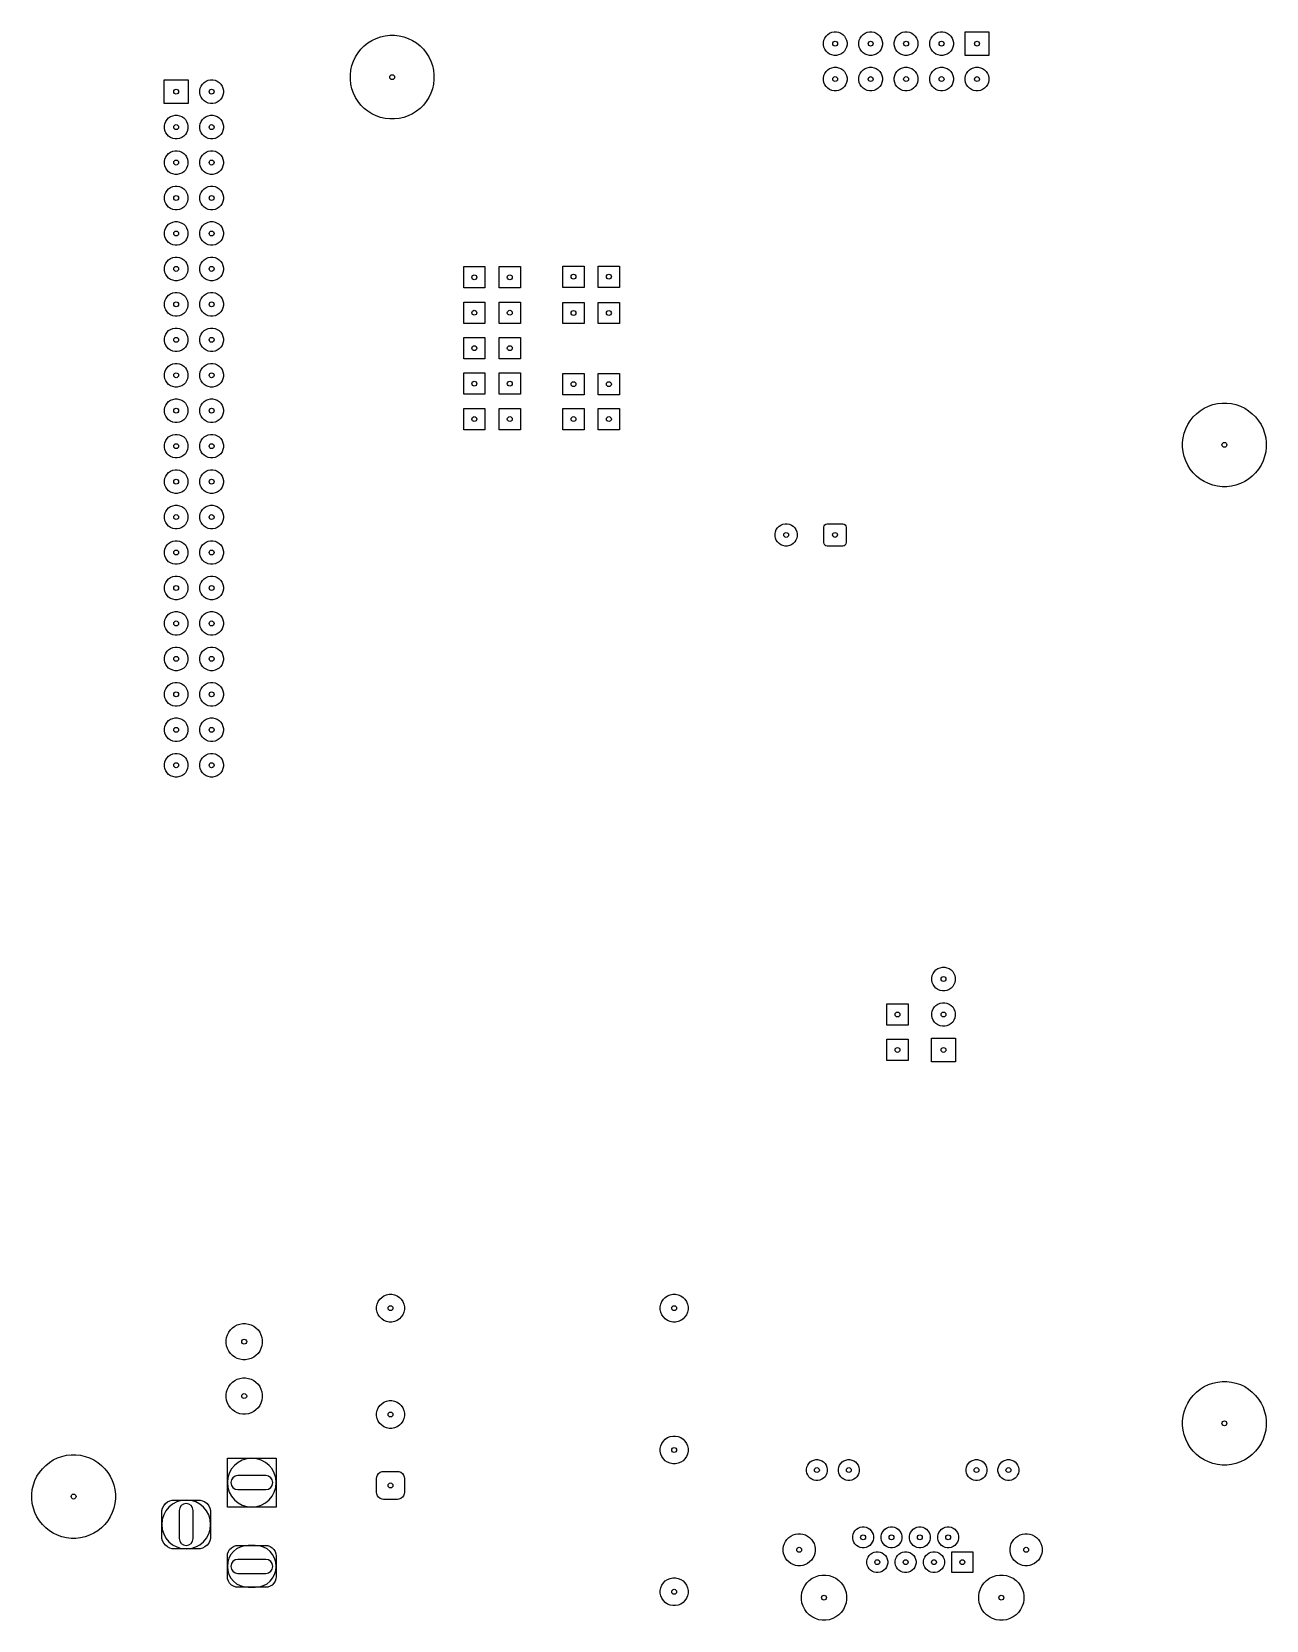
# Model space of a CAD drawing. Header units: inches. Extents: x -1.73 to 1.75, y 0.16 to 4.64.
import ezdxf

# ---------------------------------------------------------------- set-up
doc = ezdxf.new("R2010")
doc.units = ezdxf.units.IN
doc.header["$MEASUREMENT"] = 0
doc.layers.add('BLACK', color=250, linetype='CONTINUOUS')

msp = doc.modelspace()

# ---------------------------------------------------------------- linework, layer by layer
at = {"layer": 'BLACK', "linetype": 'CONTINUOUS'}
for p, q in [((-0.7697, 4.6112), (-0.7578, 4.617)), ((-0.7578, 4.617), (-0.7453, 4.6214)), ((-0.7453, 4.6214), (-0.7324, 4.6243)), ((-0.7324, 4.6243), (-0.7192, 4.6258)), ((-0.7192, 4.6258), (-0.706, 4.6258)), ((-0.706, 4.6258), (-0.6928, 4.6243)), ((-0.6928, 4.6243), (-0.6799, 4.6214)), ((-0.6799, 4.6214), (-0.6674, 4.617)), ((-0.6674, 4.617), (-0.6555, 4.6112)), ((0.505, 4.6121), (0.5075, 4.6181)), ((0.5075, 4.6181), (0.5111, 4.6236)), ((0.5111, 4.6236), (0.5158, 4.6282)), ((0.5158, 4.6282), (0.5212, 4.6319)), ((0.5212, 4.6319), (0.5273, 4.6344)), ((0.5273, 4.6344), (0.5337, 4.6357)), ((0.5337, 4.6357), (0.5403, 4.6357)), ((0.5403, 4.6357), (0.5467, 4.6344)), ((0.5467, 4.6344), (0.5528, 4.6319)), ((0.5528, 4.6319), (0.5582, 4.6282)), ((0.5582, 4.6282), (0.5629, 4.6236)), ((0.5629, 4.6236), (0.5665, 4.6181)), ((0.5665, 4.6181), (0.569, 4.6121)), ((0.605, 4.6121), (0.6075, 4.6181)), ((0.6075, 4.6181), (0.6111, 4.6236)), ((0.6111, 4.6236), (0.6158, 4.6282)), ((0.6158, 4.6282), (0.6212, 4.6319)), ((0.6212, 4.6319), (0.6273, 4.6344)), ((0.6273, 4.6344), (0.6337, 4.6357)), ((0.6337, 4.6357), (0.6403, 4.6357)), ((0.6403, 4.6357), (0.6467, 4.6344)), ((0.6467, 4.6344), (0.6528, 4.6319)), ((0.6528, 4.6319), (0.6582, 4.6282)), ((0.6582, 4.6282), (0.6629, 4.6236)), ((0.6629, 4.6236), (0.6665, 4.6181)), ((0.6665, 4.6181), (0.669, 4.6121)), ((0.705, 4.6121), (0.7075, 4.6181)), ((0.7075, 4.6181), (0.7111, 4.6236)), ((0.7111, 4.6236), (0.7158, 4.6282)), ((0.7158, 4.6282), (0.7212, 4.6319)), ((0.7212, 4.6319), (0.7273, 4.6344)), ((0.7273, 4.6344), (0.7337, 4.6357)), ((0.7337, 4.6357), (0.7403, 4.6357)), ((0.7403, 4.6357), (0.7467, 4.6344)), ((0.7467, 4.6344), (0.7528, 4.6319)), ((0.7528, 4.6319), (0.7582, 4.6282)), ((0.7582, 4.6282), (0.7629, 4.6236)), ((0.7629, 4.6236), (0.7665, 4.6181)), ((0.7665, 4.6181), (0.769, 4.6121)), ((0.805, 4.6121), (0.8075, 4.6181)), ((0.8075, 4.6181), (0.8111, 4.6236)), ((0.8111, 4.6236), (0.8158, 4.6282)), ((0.8158, 4.6282), (0.8212, 4.6319)), ((0.8212, 4.6319), (0.8273, 4.6344)), ((0.8273, 4.6344), (0.8337, 4.6357)), ((0.8337, 4.6357), (0.8403, 4.6357)), ((0.8403, 4.6357), (0.8467, 4.6344)), ((0.8467, 4.6344), (0.8528, 4.6319)), ((0.8528, 4.6319), (0.8582, 4.6282)), ((0.8582, 4.6282), (0.8629, 4.6236)), ((0.8629, 4.6236), (0.8665, 4.6181)), ((0.8665, 4.6181), (0.869, 4.6121)), ((0.9035, 4.5689), (0.9035, 4.6358)), ((0.9035, 4.6358), (0.9705, 4.6358)), ((0.9705, 4.6358), (0.9705, 4.5689)), ((-0.816, 4.565), (-0.8089, 4.5762)), ((-0.8089, 4.5762), (-0.8007, 4.5866)), ((-0.8007, 4.5866), (-0.7913, 4.5959)), ((-0.7913, 4.5959), (-0.7809, 4.6042)), ((-0.7809, 4.6042), (-0.7697, 4.6112)), ((-0.6555, 4.6112), (-0.6443, 4.6042)), ((-0.6443, 4.6042), (-0.6339, 4.5959)), ((-0.6339, 4.5959), (-0.6245, 4.5866)), ((-0.6245, 4.5866), (-0.6163, 4.5762)), ((-0.6163, 4.5762), (-0.6092, 4.565)), ((0.5037, 4.6056), (0.505, 4.6121)), ((0.5037, 4.5991), (0.5037, 4.6056)), ((0.505, 4.5926), (0.5037, 4.5991)), ((0.5075, 4.5866), (0.505, 4.5926)), ((0.5111, 4.5811), (0.5075, 4.5866)), ((0.5158, 4.5765), (0.5111, 4.5811)), ((0.5212, 4.5728), (0.5158, 4.5765)), ((0.5273, 4.5703), (0.5212, 4.5728)), ((0.5337, 4.5691), (0.5273, 4.5703)), ((0.5467, 4.5703), (0.5403, 4.5691)), ((0.5528, 4.5728), (0.5467, 4.5703)), ((0.5582, 4.5765), (0.5528, 4.5728)), ((0.5629, 4.5811), (0.5582, 4.5765)), ((0.5665, 4.5866), (0.5629, 4.5811)), ((0.569, 4.5926), (0.5665, 4.5866)), ((0.569, 4.6121), (0.5703, 4.6056)), ((0.5703, 4.5991), (0.569, 4.5926)), ((0.5703, 4.6056), (0.5703, 4.5991)), ((0.6037, 4.6056), (0.605, 4.6121)), ((0.6037, 4.5991), (0.6037, 4.6056)), ((0.605, 4.5926), (0.6037, 4.5991)), ((0.6075, 4.5866), (0.605, 4.5926)), ((0.6111, 4.5811), (0.6075, 4.5866)), ((0.6158, 4.5765), (0.6111, 4.5811)), ((0.6212, 4.5728), (0.6158, 4.5765)), ((0.6273, 4.5703), (0.6212, 4.5728)), ((0.6337, 4.5691), (0.6273, 4.5703)), ((0.6467, 4.5703), (0.6403, 4.5691)), ((0.6528, 4.5728), (0.6467, 4.5703)), ((0.6582, 4.5765), (0.6528, 4.5728)), ((0.6629, 4.5811), (0.6582, 4.5765)), ((0.6665, 4.5866), (0.6629, 4.5811)), ((0.669, 4.5926), (0.6665, 4.5866)), ((0.669, 4.6121), (0.6703, 4.6056)), ((0.6703, 4.5991), (0.669, 4.5926)), ((0.6703, 4.6056), (0.6703, 4.5991)), ((0.7037, 4.6056), (0.705, 4.6121)), ((0.7037, 4.5991), (0.7037, 4.6056)), ((0.705, 4.5926), (0.7037, 4.5991)), ((0.7075, 4.5866), (0.705, 4.5926)), ((0.7111, 4.5811), (0.7075, 4.5866)), ((0.7158, 4.5765), (0.7111, 4.5811)), ((0.7212, 4.5728), (0.7158, 4.5765)), ((0.7273, 4.5703), (0.7212, 4.5728)), ((0.7337, 4.5691), (0.7273, 4.5703)), ((0.7467, 4.5703), (0.7403, 4.5691)), ((0.7528, 4.5728), (0.7467, 4.5703)), ((0.7582, 4.5765), (0.7528, 4.5728)), ((0.7629, 4.5811), (0.7582, 4.5765)), ((0.7665, 4.5866), (0.7629, 4.5811)), ((0.769, 4.5926), (0.7665, 4.5866)), ((0.769, 4.6121), (0.7703, 4.6056)), ((0.7703, 4.5991), (0.769, 4.5926)), ((0.7703, 4.6056), (0.7703, 4.5991)), ((0.8037, 4.6056), (0.805, 4.6121)), ((0.8037, 4.5991), (0.8037, 4.6056)), ((0.805, 4.5926), (0.8037, 4.5991)), ((0.8075, 4.5866), (0.805, 4.5926)), ((0.8111, 4.5811), (0.8075, 4.5866)), ((0.8158, 4.5765), (0.8111, 4.5811)), ((0.8212, 4.5728), (0.8158, 4.5765)), ((0.8273, 4.5703), (0.8212, 4.5728)), ((0.8337, 4.5691), (0.8273, 4.5703)), ((0.8467, 4.5703), (0.8403, 4.5691)), ((0.8528, 4.5728), (0.8467, 4.5703)), ((0.8582, 4.5765), (0.8528, 4.5728)), ((0.8629, 4.5811), (0.8582, 4.5765)), ((0.8665, 4.5866), (0.8629, 4.5811)), ((0.869, 4.5926), (0.8665, 4.5866)), ((0.869, 4.6121), (0.8703, 4.6056)), ((0.8703, 4.5991), (0.869, 4.5926)), ((0.8703, 4.6056), (0.8703, 4.5991)), ((-0.8305, 4.5145), (-0.829, 4.5277)), ((-0.829, 4.5277), (-0.8261, 4.5406)), ((-0.8261, 4.5406), (-0.8217, 4.5531)), ((-0.8217, 4.5531), (-0.816, 4.565)), ((-0.6092, 4.565), (-0.6035, 4.5531)), ((-0.6035, 4.5531), (-0.5991, 4.5406)), ((-0.5991, 4.5406), (-0.5962, 4.5277)), ((-0.5962, 4.5277), (-0.5947, 4.5145)), ((0.5111, 4.5236), (0.5158, 4.5282)), ((0.5158, 4.5282), (0.5212, 4.5319)), ((0.5212, 4.5319), (0.5273, 4.5344)), ((0.5273, 4.5344), (0.5337, 4.5357)), ((0.5403, 4.5691), (0.5337, 4.5691)), ((0.5337, 4.5357), (0.5403, 4.5357)), ((0.5403, 4.5357), (0.5467, 4.5344)), ((0.5467, 4.5344), (0.5528, 4.5319)), ((0.5528, 4.5319), (0.5582, 4.5282)), ((0.5582, 4.5282), (0.5629, 4.5236)), ((0.6111, 4.5236), (0.6158, 4.5282)), ((0.6158, 4.5282), (0.6212, 4.5319)), ((0.6212, 4.5319), (0.6273, 4.5344)), ((0.6273, 4.5344), (0.6337, 4.5357)), ((0.6403, 4.5691), (0.6337, 4.5691)), ((0.6337, 4.5357), (0.6403, 4.5357)), ((0.6403, 4.5357), (0.6467, 4.5344)), ((0.6467, 4.5344), (0.6528, 4.5319)), ((0.6528, 4.5319), (0.6582, 4.5282)), ((0.6582, 4.5282), (0.6629, 4.5236)), ((0.7111, 4.5236), (0.7158, 4.5282)), ((0.7158, 4.5282), (0.7212, 4.5319)), ((0.7212, 4.5319), (0.7273, 4.5344)), ((0.7273, 4.5344), (0.7337, 4.5357)), ((0.7403, 4.5691), (0.7337, 4.5691)), ((0.7337, 4.5357), (0.7403, 4.5357)), ((0.7403, 4.5357), (0.7467, 4.5344)), ((0.7467, 4.5344), (0.7528, 4.5319)), ((0.7528, 4.5319), (0.7582, 4.5282)), ((0.7582, 4.5282), (0.7629, 4.5236)), ((0.8111, 4.5236), (0.8158, 4.5282)), ((0.8158, 4.5282), (0.8212, 4.5319)), ((0.8212, 4.5319), (0.8273, 4.5344)), ((0.8273, 4.5344), (0.8337, 4.5357)), ((0.8403, 4.5691), (0.8337, 4.5691)), ((0.8337, 4.5357), (0.8403, 4.5357)), ((0.8403, 4.5357), (0.8467, 4.5344)), ((0.8467, 4.5344), (0.8528, 4.5319)), ((0.8528, 4.5319), (0.8582, 4.5282)), ((0.8582, 4.5282), (0.8629, 4.5236)), ((0.9705, 4.5689), (0.9035, 4.5689)), ((0.9111, 4.5236), (0.9158, 4.5282)), ((0.9158, 4.5282), (0.9212, 4.5319)), ((0.9212, 4.5319), (0.9273, 4.5344)), ((0.9273, 4.5344), (0.9337, 4.5357)), ((0.9337, 4.5357), (0.9403, 4.5357)), ((0.9403, 4.5357), (0.9467, 4.5344)), ((0.9467, 4.5344), (0.9528, 4.5319)), ((0.9528, 4.5319), (0.9582, 4.5282)), ((0.9582, 4.5282), (0.9629, 4.5236)), ((-1.3553, 4.4335), (-1.3553, 4.5004)), ((-1.3553, 4.5004), (-1.2884, 4.5004)), ((-1.2884, 4.5004), (-1.2884, 4.4335)), ((-1.2539, 4.4766), (-1.2514, 4.4827)), ((-1.2514, 4.4827), (-1.2477, 4.4882)), ((-1.2477, 4.4882), (-1.2431, 4.4928)), ((-1.2431, 4.4928), (-1.2376, 4.4964)), ((-1.2376, 4.4964), (-1.2316, 4.499)), ((-1.2316, 4.499), (-1.2251, 4.5002)), ((-1.2251, 4.5002), (-1.2186, 4.5002)), ((-1.2186, 4.5002), (-1.2121, 4.499)), ((-1.2121, 4.499), (-1.2061, 4.4964)), ((-1.2061, 4.4964), (-1.2006, 4.4928)), ((-1.2006, 4.4928), (-1.196, 4.4882)), ((-1.196, 4.4882), (-1.1923, 4.4827)), ((-1.1923, 4.4827), (-1.1898, 4.4766)), ((-0.8305, 4.5013), (-0.8305, 4.5145)), ((-0.829, 4.4881), (-0.8305, 4.5013)), ((-0.8261, 4.4752), (-0.829, 4.4881)), ((-0.5962, 4.4881), (-0.5991, 4.4752)), ((-0.5947, 4.5013), (-0.5962, 4.4881)), ((-0.5947, 4.5145), (-0.5947, 4.5013)), ((0.5037, 4.5056), (0.505, 4.5121)), ((0.5037, 4.4991), (0.5037, 4.5056)), ((0.505, 4.4926), (0.5037, 4.4991)), ((0.505, 4.5121), (0.5075, 4.5181)), ((0.5075, 4.4866), (0.505, 4.4926)), ((0.5075, 4.5181), (0.5111, 4.5236)), ((0.5111, 4.4811), (0.5075, 4.4866)), ((0.5158, 4.4765), (0.5111, 4.4811)), ((0.5629, 4.4811), (0.5582, 4.4765)), ((0.5629, 4.5236), (0.5665, 4.5181)), ((0.5665, 4.4866), (0.5629, 4.4811)), ((0.5665, 4.5181), (0.569, 4.5121)), ((0.569, 4.4926), (0.5665, 4.4866)), ((0.569, 4.5121), (0.5703, 4.5056)), ((0.5703, 4.4991), (0.569, 4.4926)), ((0.5703, 4.5056), (0.5703, 4.4991)), ((0.6037, 4.5056), (0.605, 4.5121)), ((0.6037, 4.4991), (0.6037, 4.5056)), ((0.605, 4.4926), (0.6037, 4.4991)), ((0.605, 4.5121), (0.6075, 4.5181)), ((0.6075, 4.4866), (0.605, 4.4926)), ((0.6075, 4.5181), (0.6111, 4.5236)), ((0.6111, 4.4811), (0.6075, 4.4866)), ((0.6158, 4.4765), (0.6111, 4.4811)), ((0.6629, 4.4811), (0.6582, 4.4765)), ((0.6629, 4.5236), (0.6665, 4.5181)), ((0.6665, 4.4866), (0.6629, 4.4811)), ((0.6665, 4.5181), (0.669, 4.5121)), ((0.669, 4.4926), (0.6665, 4.4866)), ((0.669, 4.5121), (0.6703, 4.5056)), ((0.6703, 4.4991), (0.669, 4.4926)), ((0.6703, 4.5056), (0.6703, 4.4991)), ((0.7037, 4.5056), (0.705, 4.5121)), ((0.7037, 4.4991), (0.7037, 4.5056)), ((0.705, 4.4926), (0.7037, 4.4991)), ((0.705, 4.5121), (0.7075, 4.5181)), ((0.7075, 4.4866), (0.705, 4.4926)), ((0.7075, 4.5181), (0.7111, 4.5236)), ((0.7111, 4.4811), (0.7075, 4.4866)), ((0.7158, 4.4765), (0.7111, 4.4811)), ((0.7629, 4.4811), (0.7582, 4.4765)), ((0.7629, 4.5236), (0.7665, 4.5181)), ((0.7665, 4.4866), (0.7629, 4.4811)), ((0.7665, 4.5181), (0.769, 4.5121)), ((0.769, 4.4926), (0.7665, 4.4866)), ((0.769, 4.5121), (0.7703, 4.5056)), ((0.7703, 4.4991), (0.769, 4.4926)), ((0.7703, 4.5056), (0.7703, 4.4991)), ((0.8037, 4.5056), (0.805, 4.5121)), ((0.8037, 4.4991), (0.8037, 4.5056)), ((0.805, 4.4926), (0.8037, 4.4991)), ((0.805, 4.5121), (0.8075, 4.5181)), ((0.8075, 4.4866), (0.805, 4.4926)), ((0.8075, 4.5181), (0.8111, 4.5236)), ((0.8111, 4.4811), (0.8075, 4.4866)), ((0.8158, 4.4765), (0.8111, 4.4811)), ((0.8629, 4.4811), (0.8582, 4.4765)), ((0.8629, 4.5236), (0.8665, 4.5181)), ((0.8665, 4.4866), (0.8629, 4.4811)), ((0.8665, 4.5181), (0.869, 4.5121)), ((0.869, 4.4926), (0.8665, 4.4866)), ((0.869, 4.5121), (0.8703, 4.5056)), ((0.8703, 4.4991), (0.869, 4.4926)), ((0.8703, 4.5056), (0.8703, 4.4991)), ((0.9037, 4.5056), (0.905, 4.5121)), ((0.9037, 4.4991), (0.9037, 4.5056)), ((0.905, 4.4926), (0.9037, 4.4991)), ((0.905, 4.5121), (0.9075, 4.5181)), ((0.9075, 4.4866), (0.905, 4.4926)), ((0.9075, 4.5181), (0.9111, 4.5236)), ((0.9111, 4.4811), (0.9075, 4.4866)), ((0.9158, 4.4765), (0.9111, 4.4811)), ((0.9629, 4.4811), (0.9582, 4.4765)), ((0.9629, 4.5236), (0.9665, 4.5181)), ((0.9665, 4.4866), (0.9629, 4.4811)), ((0.9665, 4.5181), (0.969, 4.5121)), ((0.969, 4.4926), (0.9665, 4.4866)), ((0.969, 4.5121), (0.9703, 4.5056)), ((0.9703, 4.4991), (0.969, 4.4926)), ((0.9703, 4.5056), (0.9703, 4.4991)), ((-1.2552, 4.4702), (-1.2539, 4.4766)), ((-1.2552, 4.4636), (-1.2552, 4.4702)), ((-1.2539, 4.4572), (-1.2552, 4.4636)), ((-1.2514, 4.4512), (-1.2539, 4.4572)), ((-1.2477, 4.4457), (-1.2514, 4.4512)), ((-1.2431, 4.4411), (-1.2477, 4.4457)), ((-1.2376, 4.4374), (-1.2431, 4.4411)), ((-1.2316, 4.4349), (-1.2376, 4.4374)), ((-1.2061, 4.4374), (-1.2121, 4.4349)), ((-1.2006, 4.4411), (-1.2061, 4.4374)), ((-1.196, 4.4457), (-1.2006, 4.4411)), ((-1.1923, 4.4512), (-1.196, 4.4457)), ((-1.1898, 4.4572), (-1.1923, 4.4512)), ((-1.1898, 4.4766), (-1.1885, 4.4702)), ((-1.1885, 4.4636), (-1.1898, 4.4572)), ((-1.1885, 4.4702), (-1.1885, 4.4636)), ((-0.8217, 4.4627), (-0.8261, 4.4752)), ((-0.816, 4.4507), (-0.8217, 4.4627)), ((-0.8089, 4.4395), (-0.816, 4.4507)), ((-0.8007, 4.4292), (-0.8089, 4.4395)), ((-0.6163, 4.4395), (-0.6245, 4.4292)), ((-0.6092, 4.4507), (-0.6163, 4.4395)), ((-0.6035, 4.4627), (-0.6092, 4.4507)), ((-0.5991, 4.4752), (-0.6035, 4.4627)), ((0.5212, 4.4728), (0.5158, 4.4765)), ((0.5273, 4.4703), (0.5212, 4.4728)), ((0.5337, 4.4691), (0.5273, 4.4703)), ((0.5403, 4.4691), (0.5337, 4.4691)), ((0.5467, 4.4703), (0.5403, 4.4691)), ((0.5528, 4.4728), (0.5467, 4.4703)), ((0.5582, 4.4765), (0.5528, 4.4728)), ((0.6212, 4.4728), (0.6158, 4.4765)), ((0.6273, 4.4703), (0.6212, 4.4728)), ((0.6337, 4.4691), (0.6273, 4.4703)), ((0.6403, 4.4691), (0.6337, 4.4691)), ((0.6467, 4.4703), (0.6403, 4.4691)), ((0.6528, 4.4728), (0.6467, 4.4703)), ((0.6582, 4.4765), (0.6528, 4.4728)), ((0.7212, 4.4728), (0.7158, 4.4765)), ((0.7273, 4.4703), (0.7212, 4.4728)), ((0.7337, 4.4691), (0.7273, 4.4703)), ((0.7403, 4.4691), (0.7337, 4.4691)), ((0.7467, 4.4703), (0.7403, 4.4691)), ((0.7528, 4.4728), (0.7467, 4.4703)), ((0.7582, 4.4765), (0.7528, 4.4728)), ((0.8212, 4.4728), (0.8158, 4.4765)), ((0.8273, 4.4703), (0.8212, 4.4728)), ((0.8337, 4.4691), (0.8273, 4.4703)), ((0.8403, 4.4691), (0.8337, 4.4691)), ((0.8467, 4.4703), (0.8403, 4.4691)), ((0.8528, 4.4728), (0.8467, 4.4703)), ((0.8582, 4.4765), (0.8528, 4.4728)), ((0.9212, 4.4728), (0.9158, 4.4765)), ((0.9273, 4.4703), (0.9212, 4.4728)), ((0.9337, 4.4691), (0.9273, 4.4703)), ((0.9403, 4.4691), (0.9337, 4.4691)), ((0.9467, 4.4703), (0.9403, 4.4691)), ((0.9528, 4.4728), (0.9467, 4.4703)), ((0.9582, 4.4765), (0.9528, 4.4728)), ((-1.2884, 4.4335), (-1.3553, 4.4335)), ((-1.3477, 4.3882), (-1.3431, 4.3928)), ((-1.3431, 4.3928), (-1.3376, 4.3964)), ((-1.3376, 4.3964), (-1.3316, 4.399)), ((-1.3316, 4.399), (-1.3251, 4.4002)), ((-1.3251, 4.4002), (-1.3186, 4.4002)), ((-1.3186, 4.4002), (-1.3121, 4.399)), ((-1.3121, 4.399), (-1.3061, 4.3964)), ((-1.3061, 4.3964), (-1.3006, 4.3928)), ((-1.3006, 4.3928), (-1.296, 4.3882)), ((-1.2477, 4.3882), (-1.2431, 4.3928)), ((-1.2431, 4.3928), (-1.2376, 4.3964)), ((-1.2376, 4.3964), (-1.2316, 4.399)), ((-1.2251, 4.4336), (-1.2316, 4.4349)), ((-1.2316, 4.399), (-1.2251, 4.4002)), ((-1.2186, 4.4336), (-1.2251, 4.4336)), ((-1.2251, 4.4002), (-1.2186, 4.4002)), ((-1.2121, 4.4349), (-1.2186, 4.4336)), ((-1.2186, 4.4002), (-1.2121, 4.399)), ((-1.2121, 4.399), (-1.2061, 4.3964)), ((-1.2061, 4.3964), (-1.2006, 4.3928)), ((-1.2006, 4.3928), (-1.196, 4.3882)), ((-0.7913, 4.4198), (-0.8007, 4.4292)), ((-0.7809, 4.4115), (-0.7913, 4.4198)), ((-0.7697, 4.4045), (-0.7809, 4.4115)), ((-0.7578, 4.3988), (-0.7697, 4.4045)), ((-0.7453, 4.3944), (-0.7578, 4.3988)), ((-0.7324, 4.3914), (-0.7453, 4.3944)), ((-0.7192, 4.3899), (-0.7324, 4.3914)), ((-0.6928, 4.3914), (-0.706, 4.3899)), ((-0.6799, 4.3944), (-0.6928, 4.3914)), ((-0.6674, 4.3988), (-0.6799, 4.3944)), ((-0.6555, 4.4045), (-0.6674, 4.3988)), ((-0.6443, 4.4115), (-0.6555, 4.4045)), ((-0.6339, 4.4198), (-0.6443, 4.4115)), ((-0.6245, 4.4292), (-0.6339, 4.4198)), ((-1.3552, 4.3702), (-1.3539, 4.3766)), ((-1.3552, 4.3636), (-1.3552, 4.3702)), ((-1.3539, 4.3572), (-1.3552, 4.3636)), ((-1.3539, 4.3766), (-1.3514, 4.3827)), ((-1.3514, 4.3512), (-1.3539, 4.3572)), ((-1.3514, 4.3827), (-1.3477, 4.3882)), ((-1.3477, 4.3457), (-1.3514, 4.3512)), ((-1.296, 4.3882), (-1.2923, 4.3827)), ((-1.2923, 4.3512), (-1.296, 4.3457)), ((-1.2923, 4.3827), (-1.2898, 4.3766)), ((-1.2898, 4.3572), (-1.2923, 4.3512)), ((-1.2898, 4.3766), (-1.2885, 4.3702)), ((-1.2885, 4.3636), (-1.2898, 4.3572)), ((-1.2885, 4.3702), (-1.2885, 4.3636)), ((-1.2552, 4.3702), (-1.2539, 4.3766)), ((-1.2552, 4.3636), (-1.2552, 4.3702)), ((-1.2539, 4.3572), (-1.2552, 4.3636)), ((-1.2539, 4.3766), (-1.2514, 4.3827)), ((-1.2514, 4.3512), (-1.2539, 4.3572)), ((-1.2514, 4.3827), (-1.2477, 4.3882)), ((-1.2477, 4.3457), (-1.2514, 4.3512)), ((-1.196, 4.3882), (-1.1923, 4.3827)), ((-1.1923, 4.3512), (-1.196, 4.3457)), ((-1.1923, 4.3827), (-1.1898, 4.3766)), ((-1.1898, 4.3572), (-1.1923, 4.3512)), ((-1.1898, 4.3766), (-1.1885, 4.3702)), ((-1.1885, 4.3636), (-1.1898, 4.3572)), ((-1.1885, 4.3702), (-1.1885, 4.3636)), ((-0.706, 4.3899), (-0.7192, 4.3899)), ((-1.3431, 4.3411), (-1.3477, 4.3457)), ((-1.3376, 4.3374), (-1.3431, 4.3411)), ((-1.3316, 4.3349), (-1.3376, 4.3374)), ((-1.3251, 4.3336), (-1.3316, 4.3349)), ((-1.3186, 4.3336), (-1.3251, 4.3336)), ((-1.3121, 4.3349), (-1.3186, 4.3336)), ((-1.3061, 4.3374), (-1.3121, 4.3349)), ((-1.3006, 4.3411), (-1.3061, 4.3374)), ((-1.296, 4.3457), (-1.3006, 4.3411)), ((-1.2431, 4.3411), (-1.2477, 4.3457)), ((-1.2376, 4.3374), (-1.2431, 4.3411)), ((-1.2316, 4.3349), (-1.2376, 4.3374)), ((-1.2251, 4.3336), (-1.2316, 4.3349)), ((-1.2186, 4.3336), (-1.2251, 4.3336)), ((-1.2121, 4.3349), (-1.2186, 4.3336)), ((-1.2061, 4.3374), (-1.2121, 4.3349)), ((-1.2006, 4.3411), (-1.2061, 4.3374)), ((-1.196, 4.3457), (-1.2006, 4.3411)), ((-1.3552, 4.2702), (-1.3539, 4.2766)), ((-1.3552, 4.2636), (-1.3552, 4.2702)), ((-1.3539, 4.2572), (-1.3552, 4.2636)), ((-1.3539, 4.2766), (-1.3514, 4.2827)), ((-1.3514, 4.2512), (-1.3539, 4.2572)), ((-1.3514, 4.2827), (-1.3477, 4.2882)), ((-1.3477, 4.2882), (-1.3431, 4.2928)), ((-1.3431, 4.2928), (-1.3376, 4.2964)), ((-1.3376, 4.2964), (-1.3316, 4.299)), ((-1.3316, 4.299), (-1.3251, 4.3002)), ((-1.3251, 4.3002), (-1.3186, 4.3002)), ((-1.3186, 4.3002), (-1.3121, 4.299)), ((-1.3121, 4.299), (-1.3061, 4.2964)), ((-1.3061, 4.2964), (-1.3006, 4.2928)), ((-1.3006, 4.2928), (-1.296, 4.2882)), ((-1.296, 4.2882), (-1.2923, 4.2827)), ((-1.2923, 4.2827), (-1.2898, 4.2766)), ((-1.2898, 4.2572), (-1.2923, 4.2512)), ((-1.2898, 4.2766), (-1.2885, 4.2702)), ((-1.2885, 4.2636), (-1.2898, 4.2572)), ((-1.2885, 4.2702), (-1.2885, 4.2636)), ((-1.2552, 4.2702), (-1.2539, 4.2766)), ((-1.2552, 4.2636), (-1.2552, 4.2702)), ((-1.2539, 4.2572), (-1.2552, 4.2636)), ((-1.2539, 4.2766), (-1.2514, 4.2827)), ((-1.2514, 4.2512), (-1.2539, 4.2572)), ((-1.2514, 4.2827), (-1.2477, 4.2882)), ((-1.2477, 4.2882), (-1.2431, 4.2928)), ((-1.2431, 4.2928), (-1.2376, 4.2964)), ((-1.2376, 4.2964), (-1.2316, 4.299)), ((-1.2316, 4.299), (-1.2251, 4.3002)), ((-1.2251, 4.3002), (-1.2186, 4.3002)), ((-1.2186, 4.3002), (-1.2121, 4.299)), ((-1.2121, 4.299), (-1.2061, 4.2964)), ((-1.2061, 4.2964), (-1.2006, 4.2928)), ((-1.2006, 4.2928), (-1.196, 4.2882)), ((-1.196, 4.2882), (-1.1923, 4.2827)), ((-1.1923, 4.2827), (-1.1898, 4.2766)), ((-1.1898, 4.2572), (-1.1923, 4.2512)), ((-1.1898, 4.2766), (-1.1885, 4.2702)), ((-1.1885, 4.2636), (-1.1898, 4.2572)), ((-1.1885, 4.2702), (-1.1885, 4.2636)), ((-1.3477, 4.2457), (-1.3514, 4.2512)), ((-1.3431, 4.2411), (-1.3477, 4.2457)), ((-1.3376, 4.2374), (-1.3431, 4.2411)), ((-1.3316, 4.2349), (-1.3376, 4.2374)), ((-1.3251, 4.2336), (-1.3316, 4.2349)), ((-1.3186, 4.2336), (-1.3251, 4.2336)), ((-1.3121, 4.2349), (-1.3186, 4.2336)), ((-1.3061, 4.2374), (-1.3121, 4.2349)), ((-1.3006, 4.2411), (-1.3061, 4.2374)), ((-1.296, 4.2457), (-1.3006, 4.2411)), ((-1.2923, 4.2512), (-1.296, 4.2457)), ((-1.2477, 4.2457), (-1.2514, 4.2512)), ((-1.2431, 4.2411), (-1.2477, 4.2457)), ((-1.2376, 4.2374), (-1.2431, 4.2411)), ((-1.2316, 4.2349), (-1.2376, 4.2374)), ((-1.2251, 4.2336), (-1.2316, 4.2349)), ((-1.2186, 4.2336), (-1.2251, 4.2336)), ((-1.2121, 4.2349), (-1.2186, 4.2336)), ((-1.2061, 4.2374), (-1.2121, 4.2349)), ((-1.2006, 4.2411), (-1.2061, 4.2374)), ((-1.196, 4.2457), (-1.2006, 4.2411)), ((-1.1923, 4.2512), (-1.196, 4.2457)), ((-1.3552, 4.1702), (-1.3539, 4.1766)), ((-1.3552, 4.1636), (-1.3552, 4.1702)), ((-1.3539, 4.1766), (-1.3514, 4.1827)), ((-1.3514, 4.1827), (-1.3477, 4.1882)), ((-1.3477, 4.1882), (-1.3431, 4.1928)), ((-1.3431, 4.1928), (-1.3376, 4.1964)), ((-1.3376, 4.1964), (-1.3316, 4.199)), ((-1.3316, 4.199), (-1.3251, 4.2002)), ((-1.3251, 4.2002), (-1.3186, 4.2002)), ((-1.3186, 4.2002), (-1.3121, 4.199)), ((-1.3121, 4.199), (-1.3061, 4.1964)), ((-1.3061, 4.1964), (-1.3006, 4.1928)), ((-1.3006, 4.1928), (-1.296, 4.1882)), ((-1.296, 4.1882), (-1.2923, 4.1827)), ((-1.2923, 4.1827), (-1.2898, 4.1766)), ((-1.2898, 4.1766), (-1.2885, 4.1702)), ((-1.2885, 4.1702), (-1.2885, 4.1636)), ((-1.2552, 4.1702), (-1.2539, 4.1766)), ((-1.2552, 4.1636), (-1.2552, 4.1702)), ((-1.2539, 4.1766), (-1.2514, 4.1827)), ((-1.2514, 4.1827), (-1.2477, 4.1882)), ((-1.2477, 4.1882), (-1.2431, 4.1928)), ((-1.2431, 4.1928), (-1.2376, 4.1964)), ((-1.2376, 4.1964), (-1.2316, 4.199)), ((-1.2316, 4.199), (-1.2251, 4.2002)), ((-1.2251, 4.2002), (-1.2186, 4.2002)), ((-1.2186, 4.2002), (-1.2121, 4.199)), ((-1.2121, 4.199), (-1.2061, 4.1964)), ((-1.2061, 4.1964), (-1.2006, 4.1928)), ((-1.2006, 4.1928), (-1.196, 4.1882)), ((-1.196, 4.1882), (-1.1923, 4.1827)), ((-1.1923, 4.1827), (-1.1898, 4.1766)), ((-1.1898, 4.1766), (-1.1885, 4.1702)), ((-1.1885, 4.1702), (-1.1885, 4.1636)), ((-1.3539, 4.1572), (-1.3552, 4.1636)), ((-1.3514, 4.1512), (-1.3539, 4.1572)), ((-1.3477, 4.1457), (-1.3514, 4.1512)), ((-1.3431, 4.1411), (-1.3477, 4.1457)), ((-1.3376, 4.1374), (-1.3431, 4.1411)), ((-1.3316, 4.1349), (-1.3376, 4.1374)), ((-1.3251, 4.1336), (-1.3316, 4.1349)), ((-1.3186, 4.1336), (-1.3251, 4.1336)), ((-1.3121, 4.1349), (-1.3186, 4.1336)), ((-1.3061, 4.1374), (-1.3121, 4.1349)), ((-1.3006, 4.1411), (-1.3061, 4.1374)), ((-1.296, 4.1457), (-1.3006, 4.1411)), ((-1.2923, 4.1512), (-1.296, 4.1457)), ((-1.2898, 4.1572), (-1.2923, 4.1512)), ((-1.2885, 4.1636), (-1.2898, 4.1572)), ((-1.2539, 4.1572), (-1.2552, 4.1636)), ((-1.2514, 4.1512), (-1.2539, 4.1572)), ((-1.2477, 4.1457), (-1.2514, 4.1512)), ((-1.2431, 4.1411), (-1.2477, 4.1457)), ((-1.2376, 4.1374), (-1.2431, 4.1411)), ((-1.2316, 4.1349), (-1.2376, 4.1374)), ((-1.2251, 4.1336), (-1.2316, 4.1349)), ((-1.2186, 4.1336), (-1.2251, 4.1336)), ((-1.2121, 4.1349), (-1.2186, 4.1336)), ((-1.2061, 4.1374), (-1.2121, 4.1349)), ((-1.2006, 4.1411), (-1.2061, 4.1374)), ((-1.196, 4.1457), (-1.2006, 4.1411)), ((-1.1923, 4.1512), (-1.196, 4.1457)), ((-1.1898, 4.1572), (-1.1923, 4.1512)), ((-1.1885, 4.1636), (-1.1898, 4.1572)), ((-1.3539, 4.0766), (-1.3514, 4.0827)), ((-1.3514, 4.0827), (-1.3477, 4.0882)), ((-1.3477, 4.0882), (-1.3431, 4.0928)), ((-1.3431, 4.0928), (-1.3376, 4.0964)), ((-1.3376, 4.0964), (-1.3316, 4.099)), ((-1.3316, 4.099), (-1.3251, 4.1002)), ((-1.3251, 4.1002), (-1.3186, 4.1002)), ((-1.3186, 4.1002), (-1.3121, 4.099)), ((-1.3121, 4.099), (-1.3061, 4.0964)), ((-1.3061, 4.0964), (-1.3006, 4.0928)), ((-1.3006, 4.0928), (-1.296, 4.0882)), ((-1.296, 4.0882), (-1.2923, 4.0827)), ((-1.2923, 4.0827), (-1.2898, 4.0766)), ((-1.2539, 4.0766), (-1.2514, 4.0827)), ((-1.2514, 4.0827), (-1.2477, 4.0882)), ((-1.2477, 4.0882), (-1.2431, 4.0928)), ((-1.2431, 4.0928), (-1.2376, 4.0964)), ((-1.2376, 4.0964), (-1.2316, 4.099)), ((-1.2316, 4.099), (-1.2251, 4.1002)), ((-1.2251, 4.1002), (-1.2186, 4.1002)), ((-1.2186, 4.1002), (-1.2121, 4.099)), ((-1.2121, 4.099), (-1.2061, 4.0964)), ((-1.2061, 4.0964), (-1.2006, 4.0928)), ((-1.2006, 4.0928), (-1.196, 4.0882)), ((-1.196, 4.0882), (-1.1923, 4.0827)), ((-1.1923, 4.0827), (-1.1898, 4.0766)), ((-1.3552, 4.0702), (-1.3539, 4.0766)), ((-1.3552, 4.0636), (-1.3552, 4.0702)), ((-1.3539, 4.0572), (-1.3552, 4.0636)), ((-1.3514, 4.0512), (-1.3539, 4.0572)), ((-1.3477, 4.0457), (-1.3514, 4.0512)), ((-1.3431, 4.0411), (-1.3477, 4.0457)), ((-1.3376, 4.0374), (-1.3431, 4.0411)), ((-1.3316, 4.0349), (-1.3376, 4.0374)), ((-1.3251, 4.0336), (-1.3316, 4.0349)), ((-1.3186, 4.0336), (-1.3251, 4.0336)), ((-1.3121, 4.0349), (-1.3186, 4.0336)), ((-1.3061, 4.0374), (-1.3121, 4.0349)), ((-1.3006, 4.0411), (-1.3061, 4.0374)), ((-1.296, 4.0457), (-1.3006, 4.0411)), ((-1.2923, 4.0512), (-1.296, 4.0457)), ((-1.2898, 4.0572), (-1.2923, 4.0512)), ((-1.2898, 4.0766), (-1.2885, 4.0702)), ((-1.2885, 4.0636), (-1.2898, 4.0572)), ((-1.2885, 4.0702), (-1.2885, 4.0636)), ((-1.2552, 4.0702), (-1.2539, 4.0766)), ((-1.2552, 4.0636), (-1.2552, 4.0702)), ((-1.2539, 4.0572), (-1.2552, 4.0636)), ((-1.2514, 4.0512), (-1.2539, 4.0572)), ((-1.2477, 4.0457), (-1.2514, 4.0512)), ((-1.2431, 4.0411), (-1.2477, 4.0457)), ((-1.2376, 4.0374), (-1.2431, 4.0411)), ((-1.2316, 4.0349), (-1.2376, 4.0374)), ((-1.2251, 4.0336), (-1.2316, 4.0349)), ((-1.2186, 4.0336), (-1.2251, 4.0336)), ((-1.2121, 4.0349), (-1.2186, 4.0336)), ((-1.2061, 4.0374), (-1.2121, 4.0349)), ((-1.2006, 4.0411), (-1.2061, 4.0374)), ((-1.196, 4.0457), (-1.2006, 4.0411)), ((-1.1923, 4.0512), (-1.196, 4.0457)), ((-1.1898, 4.0572), (-1.1923, 4.0512)), ((-1.1898, 4.0766), (-1.1885, 4.0702)), ((-1.1885, 4.0636), (-1.1898, 4.0572)), ((-1.1885, 4.0702), (-1.1885, 4.0636)), ((-1.3514, 3.9827), (-1.3477, 3.9882)), ((-1.3477, 3.9882), (-1.3431, 3.9928)), ((-1.3431, 3.9928), (-1.3376, 3.9964)), ((-1.3376, 3.9964), (-1.3316, 3.999)), ((-1.3316, 3.999), (-1.3251, 4.0002)), ((-1.3251, 4.0002), (-1.3186, 4.0002)), ((-1.3186, 4.0002), (-1.3121, 3.999)), ((-1.3121, 3.999), (-1.3061, 3.9964)), ((-1.3061, 3.9964), (-1.3006, 3.9928)), ((-1.3006, 3.9928), (-1.296, 3.9882)), ((-1.296, 3.9882), (-1.2923, 3.9827)), ((-1.2514, 3.9827), (-1.2477, 3.9882)), ((-1.2477, 3.9882), (-1.2431, 3.9928)), ((-1.2431, 3.9928), (-1.2376, 3.9964)), ((-1.2376, 3.9964), (-1.2316, 3.999)), ((-1.2316, 3.999), (-1.2251, 4.0002)), ((-1.2251, 4.0002), (-1.2186, 4.0002)), ((-1.2186, 4.0002), (-1.2121, 3.999)), ((-1.2121, 3.999), (-1.2061, 3.9964)), ((-1.2061, 3.9964), (-1.2006, 3.9928)), ((-1.2006, 3.9928), (-1.196, 3.9882)), ((-1.196, 3.9882), (-1.1923, 3.9827)), ((-1.3552, 3.9702), (-1.3539, 3.9766)), ((-1.3552, 3.9636), (-1.3552, 3.9702)), ((-1.3539, 3.9572), (-1.3552, 3.9636)), ((-1.3539, 3.9766), (-1.3514, 3.9827)), ((-1.3514, 3.9512), (-1.3539, 3.9572)), ((-1.3477, 3.9457), (-1.3514, 3.9512)), ((-1.3431, 3.9411), (-1.3477, 3.9457)), ((-1.296, 3.9457), (-1.3006, 3.9411)), ((-1.2923, 3.9512), (-1.296, 3.9457)), ((-1.2923, 3.9827), (-1.2898, 3.9766)), ((-1.2898, 3.9572), (-1.2923, 3.9512)), ((-1.2898, 3.9766), (-1.2885, 3.9702)), ((-1.2885, 3.9636), (-1.2898, 3.9572)), ((-1.2885, 3.9702), (-1.2885, 3.9636)), ((-1.2552, 3.9702), (-1.2539, 3.9766)), ((-1.2552, 3.9636), (-1.2552, 3.9702)), ((-1.2539, 3.9572), (-1.2552, 3.9636)), ((-1.2539, 3.9766), (-1.2514, 3.9827)), ((-1.2514, 3.9512), (-1.2539, 3.9572)), ((-1.2477, 3.9457), (-1.2514, 3.9512)), ((-1.2431, 3.9411), (-1.2477, 3.9457)), ((-1.196, 3.9457), (-1.2006, 3.9411)), ((-1.1923, 3.9512), (-1.196, 3.9457)), ((-1.1923, 3.9827), (-1.1898, 3.9766)), ((-1.1898, 3.9572), (-1.1923, 3.9512)), ((-1.1898, 3.9766), (-1.1885, 3.9702)), ((-1.1885, 3.9636), (-1.1898, 3.9572)), ((-1.1885, 3.9702), (-1.1885, 3.9636)), ((-0.5109, 3.9133), (-0.5109, 3.9733)), ((-0.5109, 3.9733), (-0.4509, 3.9733)), ((-0.4509, 3.9733), (-0.4509, 3.9133)), ((-0.4109, 3.9133), (-0.4109, 3.9733)), ((-0.4109, 3.9733), (-0.3509, 3.9733)), ((-0.3509, 3.9733), (-0.3509, 3.9133)), ((-0.2313, 3.9149), (-0.2313, 3.9749)), ((-0.2313, 3.9749), (-0.1713, 3.9749)), ((-0.1713, 3.9749), (-0.1713, 3.9149)), ((-0.1313, 3.9149), (-0.1313, 3.9749)), ((-0.1313, 3.9749), (-0.0713, 3.9749)), ((-0.0713, 3.9749), (-0.0713, 3.9149)), ((-1.3376, 3.9374), (-1.3431, 3.9411)), ((-1.3316, 3.9349), (-1.3376, 3.9374)), ((-1.3376, 3.8964), (-1.3316, 3.899)), ((-1.3251, 3.9336), (-1.3316, 3.9349)), ((-1.3316, 3.899), (-1.3251, 3.9002)), ((-1.3186, 3.9336), (-1.3251, 3.9336)), ((-1.3251, 3.9002), (-1.3186, 3.9002)), ((-1.3121, 3.9349), (-1.3186, 3.9336)), ((-1.3186, 3.9002), (-1.3121, 3.899)), ((-1.3061, 3.9374), (-1.3121, 3.9349)), ((-1.3121, 3.899), (-1.3061, 3.8964)), ((-1.3006, 3.9411), (-1.3061, 3.9374)), ((-1.2376, 3.9374), (-1.2431, 3.9411)), ((-1.2316, 3.9349), (-1.2376, 3.9374)), ((-1.2376, 3.8964), (-1.2316, 3.899)), ((-1.2251, 3.9336), (-1.2316, 3.9349)), ((-1.2316, 3.899), (-1.2251, 3.9002)), ((-1.2186, 3.9336), (-1.2251, 3.9336)), ((-1.2251, 3.9002), (-1.2186, 3.9002)), ((-1.2121, 3.9349), (-1.2186, 3.9336)), ((-1.2186, 3.9002), (-1.2121, 3.899)), ((-1.2061, 3.9374), (-1.2121, 3.9349)), ((-1.2121, 3.899), (-1.2061, 3.8964)), ((-1.2006, 3.9411), (-1.2061, 3.9374)), ((-0.4509, 3.9133), (-0.5109, 3.9133)), ((-0.3509, 3.9133), (-0.4109, 3.9133)), ((-0.1713, 3.9149), (-0.2313, 3.9149)), ((-0.0713, 3.9149), (-0.1313, 3.9149)), ((-1.3552, 3.8702), (-1.3539, 3.8766)), ((-1.3552, 3.8636), (-1.3552, 3.8702)), ((-1.3539, 3.8572), (-1.3552, 3.8636)), ((-1.3539, 3.8766), (-1.3514, 3.8827)), ((-1.3514, 3.8512), (-1.3539, 3.8572)), ((-1.3514, 3.8827), (-1.3477, 3.8882)), ((-1.3477, 3.8882), (-1.3431, 3.8928)), ((-1.3431, 3.8928), (-1.3376, 3.8964)), ((-1.3061, 3.8964), (-1.3006, 3.8928)), ((-1.3006, 3.8928), (-1.296, 3.8882)), ((-1.296, 3.8882), (-1.2923, 3.8827)), ((-1.2923, 3.8827), (-1.2898, 3.8766)), ((-1.2898, 3.8572), (-1.2923, 3.8512)), ((-1.2898, 3.8766), (-1.2885, 3.8702)), ((-1.2885, 3.8636), (-1.2898, 3.8572)), ((-1.2885, 3.8702), (-1.2885, 3.8636)), ((-1.2552, 3.8702), (-1.2539, 3.8766)), ((-1.2552, 3.8636), (-1.2552, 3.8702)), ((-1.2539, 3.8572), (-1.2552, 3.8636)), ((-1.2539, 3.8766), (-1.2514, 3.8827)), ((-1.2514, 3.8512), (-1.2539, 3.8572)), ((-1.2514, 3.8827), (-1.2477, 3.8882)), ((-1.2477, 3.8882), (-1.2431, 3.8928)), ((-1.2431, 3.8928), (-1.2376, 3.8964)), ((-1.2061, 3.8964), (-1.2006, 3.8928)), ((-1.2006, 3.8928), (-1.196, 3.8882)), ((-1.196, 3.8882), (-1.1923, 3.8827)), ((-1.1923, 3.8827), (-1.1898, 3.8766)), ((-1.1898, 3.8572), (-1.1923, 3.8512)), ((-1.1898, 3.8766), (-1.1885, 3.8702)), ((-1.1885, 3.8636), (-1.1898, 3.8572)), ((-1.1885, 3.8702), (-1.1885, 3.8636)), ((-0.5109, 3.8133), (-0.5109, 3.8733)), ((-0.5109, 3.8733), (-0.4509, 3.8733)), ((-0.4509, 3.8733), (-0.4509, 3.8133)), ((-0.4109, 3.8133), (-0.4109, 3.8733)), ((-0.4109, 3.8733), (-0.3509, 3.8733)), ((-0.3509, 3.8733), (-0.3509, 3.8133)), ((-0.2313, 3.8125), (-0.2313, 3.8725)), ((-0.2313, 3.8725), (-0.1713, 3.8725)), ((-0.1713, 3.8725), (-0.1713, 3.8125)), ((-0.1313, 3.8125), (-0.1313, 3.8725)), ((-0.1313, 3.8725), (-0.0713, 3.8725)), ((-0.0713, 3.8725), (-0.0713, 3.8125)), ((-1.3477, 3.8457), (-1.3514, 3.8512)), ((-1.3431, 3.8411), (-1.3477, 3.8457)), ((-1.3376, 3.8374), (-1.3431, 3.8411)), ((-1.3316, 3.8349), (-1.3376, 3.8374)), ((-1.3251, 3.8336), (-1.3316, 3.8349)), ((-1.3186, 3.8336), (-1.3251, 3.8336)), ((-1.3121, 3.8349), (-1.3186, 3.8336)), ((-1.3061, 3.8374), (-1.3121, 3.8349)), ((-1.3006, 3.8411), (-1.3061, 3.8374)), ((-1.296, 3.8457), (-1.3006, 3.8411)), ((-1.2923, 3.8512), (-1.296, 3.8457)), ((-1.2477, 3.8457), (-1.2514, 3.8512)), ((-1.2431, 3.8411), (-1.2477, 3.8457)), ((-1.2376, 3.8374), (-1.2431, 3.8411)), ((-1.2316, 3.8349), (-1.2376, 3.8374)), ((-1.2251, 3.8336), (-1.2316, 3.8349)), ((-1.2186, 3.8336), (-1.2251, 3.8336)), ((-1.2121, 3.8349), (-1.2186, 3.8336)), ((-1.2061, 3.8374), (-1.2121, 3.8349)), ((-1.2006, 3.8411), (-1.2061, 3.8374)), ((-1.196, 3.8457), (-1.2006, 3.8411)), ((-1.1923, 3.8512), (-1.196, 3.8457)), ((-0.4509, 3.8133), (-0.5109, 3.8133)), ((-0.3509, 3.8133), (-0.4109, 3.8133)), ((-0.1713, 3.8125), (-0.2313, 3.8125)), ((-0.0713, 3.8125), (-0.1313, 3.8125)), ((-1.3552, 3.7702), (-1.3539, 3.7766)), ((-1.3552, 3.7636), (-1.3552, 3.7702)), ((-1.3539, 3.7766), (-1.3514, 3.7827)), ((-1.3514, 3.7827), (-1.3477, 3.7882)), ((-1.3477, 3.7882), (-1.3431, 3.7928)), ((-1.3431, 3.7928), (-1.3376, 3.7964)), ((-1.3376, 3.7964), (-1.3316, 3.799)), ((-1.3316, 3.799), (-1.3251, 3.8002)), ((-1.3251, 3.8002), (-1.3186, 3.8002)), ((-1.3186, 3.8002), (-1.3121, 3.799)), ((-1.3121, 3.799), (-1.3061, 3.7964)), ((-1.3061, 3.7964), (-1.3006, 3.7928)), ((-1.3006, 3.7928), (-1.296, 3.7882)), ((-1.296, 3.7882), (-1.2923, 3.7827)), ((-1.2923, 3.7827), (-1.2898, 3.7766)), ((-1.2898, 3.7766), (-1.2885, 3.7702)), ((-1.2885, 3.7702), (-1.2885, 3.7636)), ((-1.2552, 3.7702), (-1.2539, 3.7766)), ((-1.2552, 3.7636), (-1.2552, 3.7702)), ((-1.2539, 3.7766), (-1.2514, 3.7827)), ((-1.2514, 3.7827), (-1.2477, 3.7882)), ((-1.2477, 3.7882), (-1.2431, 3.7928)), ((-1.2431, 3.7928), (-1.2376, 3.7964)), ((-1.2376, 3.7964), (-1.2316, 3.799)), ((-1.2316, 3.799), (-1.2251, 3.8002)), ((-1.2251, 3.8002), (-1.2186, 3.8002)), ((-1.2186, 3.8002), (-1.2121, 3.799)), ((-1.2121, 3.799), (-1.2061, 3.7964)), ((-1.2061, 3.7964), (-1.2006, 3.7928)), ((-1.2006, 3.7928), (-1.196, 3.7882)), ((-1.196, 3.7882), (-1.1923, 3.7827)), ((-1.1923, 3.7827), (-1.1898, 3.7766)), ((-1.1898, 3.7766), (-1.1885, 3.7702)), ((-1.1885, 3.7702), (-1.1885, 3.7636)), ((-0.5109, 3.7133), (-0.5109, 3.7733)), ((-0.5109, 3.7733), (-0.4509, 3.7733)), ((-0.4509, 3.7733), (-0.4509, 3.7133)), ((-0.4109, 3.7133), (-0.4109, 3.7733)), ((-0.4109, 3.7733), (-0.3509, 3.7733)), ((-0.3509, 3.7733), (-0.3509, 3.7133)), ((-1.3539, 3.7572), (-1.3552, 3.7636)), ((-1.3514, 3.7512), (-1.3539, 3.7572)), ((-1.3477, 3.7457), (-1.3514, 3.7512)), ((-1.3431, 3.7411), (-1.3477, 3.7457)), ((-1.3376, 3.7374), (-1.3431, 3.7411)), ((-1.3316, 3.7349), (-1.3376, 3.7374)), ((-1.3251, 3.7336), (-1.3316, 3.7349)), ((-1.3186, 3.7336), (-1.3251, 3.7336)), ((-1.3121, 3.7349), (-1.3186, 3.7336)), ((-1.3061, 3.7374), (-1.3121, 3.7349)), ((-1.3006, 3.7411), (-1.3061, 3.7374)), ((-1.296, 3.7457), (-1.3006, 3.7411)), ((-1.2923, 3.7512), (-1.296, 3.7457)), ((-1.2898, 3.7572), (-1.2923, 3.7512)), ((-1.2885, 3.7636), (-1.2898, 3.7572)), ((-1.2539, 3.7572), (-1.2552, 3.7636)), ((-1.2514, 3.7512), (-1.2539, 3.7572)), ((-1.2477, 3.7457), (-1.2514, 3.7512)), ((-1.2431, 3.7411), (-1.2477, 3.7457)), ((-1.2376, 3.7374), (-1.2431, 3.7411)), ((-1.2316, 3.7349), (-1.2376, 3.7374)), ((-1.2251, 3.7336), (-1.2316, 3.7349)), ((-1.2186, 3.7336), (-1.2251, 3.7336)), ((-1.2121, 3.7349), (-1.2186, 3.7336)), ((-1.2061, 3.7374), (-1.2121, 3.7349)), ((-1.2006, 3.7411), (-1.2061, 3.7374)), ((-1.196, 3.7457), (-1.2006, 3.7411)), ((-1.1923, 3.7512), (-1.196, 3.7457)), ((-1.1898, 3.7572), (-1.1923, 3.7512)), ((-1.1885, 3.7636), (-1.1898, 3.7572)), ((-1.3552, 3.6702), (-1.3539, 3.6766)), ((-1.3539, 3.6766), (-1.3514, 3.6827)), ((-1.3514, 3.6827), (-1.3477, 3.6882)), ((-1.3477, 3.6882), (-1.3431, 3.6928)), ((-1.3431, 3.6928), (-1.3376, 3.6964)), ((-1.3376, 3.6964), (-1.3316, 3.699)), ((-1.3316, 3.699), (-1.3251, 3.7002)), ((-1.3251, 3.7002), (-1.3186, 3.7002)), ((-1.3186, 3.7002), (-1.3121, 3.699)), ((-1.3121, 3.699), (-1.3061, 3.6964)), ((-1.3061, 3.6964), (-1.3006, 3.6928)), ((-1.3006, 3.6928), (-1.296, 3.6882)), ((-1.296, 3.6882), (-1.2923, 3.6827)), ((-1.2923, 3.6827), (-1.2898, 3.6766)), ((-1.2898, 3.6766), (-1.2885, 3.6702)), ((-1.2552, 3.6702), (-1.2539, 3.6766)), ((-1.2539, 3.6766), (-1.2514, 3.6827)), ((-1.2514, 3.6827), (-1.2477, 3.6882)), ((-1.2477, 3.6882), (-1.2431, 3.6928)), ((-1.2431, 3.6928), (-1.2376, 3.6964)), ((-1.2376, 3.6964), (-1.2316, 3.699)), ((-1.2316, 3.699), (-1.2251, 3.7002)), ((-1.2251, 3.7002), (-1.2186, 3.7002)), ((-1.2186, 3.7002), (-1.2121, 3.699)), ((-1.2121, 3.699), (-1.2061, 3.6964)), ((-1.2061, 3.6964), (-1.2006, 3.6928)), ((-1.2006, 3.6928), (-1.196, 3.6882)), ((-1.196, 3.6882), (-1.1923, 3.6827)), ((-1.1923, 3.6827), (-1.1898, 3.6766)), ((-1.1898, 3.6766), (-1.1885, 3.6702)), ((-0.4509, 3.7133), (-0.5109, 3.7133)), ((-0.3509, 3.7133), (-0.4109, 3.7133)), ((-1.3552, 3.6636), (-1.3552, 3.6702)), ((-1.3539, 3.6572), (-1.3552, 3.6636)), ((-1.3514, 3.6512), (-1.3539, 3.6572)), ((-1.3477, 3.6457), (-1.3514, 3.6512)), ((-1.3431, 3.6411), (-1.3477, 3.6457)), ((-1.3376, 3.6374), (-1.3431, 3.6411)), ((-1.3316, 3.6349), (-1.3376, 3.6374)), ((-1.3251, 3.6336), (-1.3316, 3.6349)), ((-1.3186, 3.6336), (-1.3251, 3.6336)), ((-1.3121, 3.6349), (-1.3186, 3.6336)), ((-1.3061, 3.6374), (-1.3121, 3.6349)), ((-1.3006, 3.6411), (-1.3061, 3.6374)), ((-1.296, 3.6457), (-1.3006, 3.6411)), ((-1.2923, 3.6512), (-1.296, 3.6457)), ((-1.2898, 3.6572), (-1.2923, 3.6512)), ((-1.2885, 3.6636), (-1.2898, 3.6572)), ((-1.2885, 3.6702), (-1.2885, 3.6636)), ((-1.2552, 3.6636), (-1.2552, 3.6702)), ((-1.2539, 3.6572), (-1.2552, 3.6636)), ((-1.2514, 3.6512), (-1.2539, 3.6572)), ((-1.2477, 3.6457), (-1.2514, 3.6512)), ((-1.2431, 3.6411), (-1.2477, 3.6457)), ((-1.2376, 3.6374), (-1.2431, 3.6411)), ((-1.2316, 3.6349), (-1.2376, 3.6374)), ((-1.2251, 3.6336), (-1.2316, 3.6349)), ((-1.2186, 3.6336), (-1.2251, 3.6336)), ((-1.2121, 3.6349), (-1.2186, 3.6336)), ((-1.2061, 3.6374), (-1.2121, 3.6349)), ((-1.2006, 3.6411), (-1.2061, 3.6374)), ((-1.196, 3.6457), (-1.2006, 3.6411)), ((-1.1923, 3.6512), (-1.196, 3.6457)), ((-1.1898, 3.6572), (-1.1923, 3.6512)), ((-1.1885, 3.6636), (-1.1898, 3.6572)), ((-1.1885, 3.6702), (-1.1885, 3.6636)), ((-0.5109, 3.6133), (-0.5109, 3.6733)), ((-0.5109, 3.6733), (-0.4509, 3.6733)), ((-0.4509, 3.6733), (-0.4509, 3.6133)), ((-0.4109, 3.6133), (-0.4109, 3.6733)), ((-0.4109, 3.6733), (-0.3509, 3.6733)), ((-0.3509, 3.6733), (-0.3509, 3.6133)), ((-0.2313, 3.6117), (-0.2313, 3.6717)), ((-0.2313, 3.6717), (-0.1713, 3.6717)), ((-0.1713, 3.6717), (-0.1713, 3.6117)), ((-0.1313, 3.6117), (-0.1313, 3.6717)), ((-0.1313, 3.6717), (-0.0713, 3.6717)), ((-0.0713, 3.6717), (-0.0713, 3.6117)), ((-1.3514, 3.5827), (-1.3477, 3.5882)), ((-1.3477, 3.5882), (-1.3431, 3.5928)), ((-1.3431, 3.5928), (-1.3376, 3.5964)), ((-1.3376, 3.5964), (-1.3316, 3.599)), ((-1.3316, 3.599), (-1.3251, 3.6002)), ((-1.3251, 3.6002), (-1.3186, 3.6002)), ((-1.3186, 3.6002), (-1.3121, 3.599)), ((-1.3121, 3.599), (-1.3061, 3.5964)), ((-1.3061, 3.5964), (-1.3006, 3.5928)), ((-1.3006, 3.5928), (-1.296, 3.5882)), ((-1.296, 3.5882), (-1.2923, 3.5827)), ((-1.2514, 3.5827), (-1.2477, 3.5882)), ((-1.2477, 3.5882), (-1.2431, 3.5928)), ((-1.2431, 3.5928), (-1.2376, 3.5964)), ((-1.2376, 3.5964), (-1.2316, 3.599)), ((-1.2316, 3.599), (-1.2251, 3.6002)), ((-1.2251, 3.6002), (-1.2186, 3.6002)), ((-1.2186, 3.6002), (-1.2121, 3.599)), ((-1.2121, 3.599), (-1.2061, 3.5964)), ((-1.2061, 3.5964), (-1.2006, 3.5928)), ((-1.2006, 3.5928), (-1.196, 3.5882)), ((-1.196, 3.5882), (-1.1923, 3.5827)), ((-0.4509, 3.6133), (-0.5109, 3.6133)), ((-0.3509, 3.6133), (-0.4109, 3.6133)), ((-0.1713, 3.6117), (-0.2313, 3.6117)), ((-0.0713, 3.6117), (-0.1313, 3.6117)), ((1.6021, 3.584), (1.6151, 3.5869)), ((1.6151, 3.5869), (1.6282, 3.5884)), ((1.6282, 3.5884), (1.6415, 3.5884)), ((1.6415, 3.5884), (1.6546, 3.5869)), ((1.6546, 3.5869), (1.6675, 3.584)), ((-1.3552, 3.5702), (-1.3539, 3.5766)), ((-1.3552, 3.5636), (-1.3552, 3.5702)), ((-1.3539, 3.5572), (-1.3552, 3.5636)), ((-1.3539, 3.5766), (-1.3514, 3.5827)), ((-1.3514, 3.5512), (-1.3539, 3.5572)), ((-1.3477, 3.5457), (-1.3514, 3.5512)), ((-1.3431, 3.5411), (-1.3477, 3.5457)), ((-1.3376, 3.5374), (-1.3431, 3.5411)), ((-1.3006, 3.5411), (-1.3061, 3.5374)), ((-1.296, 3.5457), (-1.3006, 3.5411)), ((-1.2923, 3.5512), (-1.296, 3.5457)), ((-1.2923, 3.5827), (-1.2898, 3.5766)), ((-1.2898, 3.5572), (-1.2923, 3.5512)), ((-1.2898, 3.5766), (-1.2885, 3.5702)), ((-1.2885, 3.5636), (-1.2898, 3.5572)), ((-1.2885, 3.5702), (-1.2885, 3.5636)), ((-1.2552, 3.5702), (-1.2539, 3.5766)), ((-1.2552, 3.5636), (-1.2552, 3.5702)), ((-1.2539, 3.5572), (-1.2552, 3.5636)), ((-1.2539, 3.5766), (-1.2514, 3.5827)), ((-1.2514, 3.5512), (-1.2539, 3.5572)), ((-1.2477, 3.5457), (-1.2514, 3.5512)), ((-1.2431, 3.5411), (-1.2477, 3.5457)), ((-1.2376, 3.5374), (-1.2431, 3.5411)), ((-1.2006, 3.5411), (-1.2061, 3.5374)), ((-1.196, 3.5457), (-1.2006, 3.5411)), ((-1.1923, 3.5512), (-1.196, 3.5457)), ((-1.1923, 3.5827), (-1.1898, 3.5766)), ((-1.1898, 3.5572), (-1.1923, 3.5512)), ((-1.1898, 3.5766), (-1.1885, 3.5702)), ((-1.1885, 3.5636), (-1.1898, 3.5572)), ((-1.1885, 3.5702), (-1.1885, 3.5636)), ((-0.5109, 3.5133), (-0.5109, 3.5733)), ((-0.5109, 3.5733), (-0.4509, 3.5733)), ((-0.4509, 3.5733), (-0.4509, 3.5133)), ((-0.4109, 3.5133), (-0.4109, 3.5733)), ((-0.4109, 3.5733), (-0.3509, 3.5733)), ((-0.3509, 3.5733), (-0.3509, 3.5133)), ((-0.2313, 3.5133), (-0.2313, 3.5733)), ((-0.2313, 3.5733), (-0.1713, 3.5733)), ((-0.1713, 3.5733), (-0.1713, 3.5133)), ((-0.1313, 3.5133), (-0.1313, 3.5733)), ((-0.1313, 3.5733), (-0.0713, 3.5733)), ((-0.0713, 3.5733), (-0.0713, 3.5133)), ((1.5385, 3.5388), (1.5468, 3.5492)), ((1.5468, 3.5492), (1.5561, 3.5585)), ((1.5561, 3.5585), (1.5665, 3.5668)), ((1.5665, 3.5668), (1.5777, 3.5738)), ((1.5777, 3.5738), (1.5896, 3.5796)), ((1.5896, 3.5796), (1.6021, 3.584)), ((1.6675, 3.584), (1.68, 3.5796)), ((1.68, 3.5796), (1.692, 3.5738)), ((1.692, 3.5738), (1.7032, 3.5668)), ((1.7032, 3.5668), (1.7135, 3.5585)), ((1.7135, 3.5585), (1.7229, 3.5492)), ((1.7229, 3.5492), (1.7312, 3.5388)), ((-1.3431, 3.4928), (-1.3376, 3.4964)), ((-1.3316, 3.5349), (-1.3376, 3.5374)), ((-1.3376, 3.4964), (-1.3316, 3.499)), ((-1.3251, 3.5336), (-1.3316, 3.5349)), ((-1.3316, 3.499), (-1.3251, 3.5002)), ((-1.3186, 3.5336), (-1.3251, 3.5336)), ((-1.3251, 3.5002), (-1.3186, 3.5002)), ((-1.3121, 3.5349), (-1.3186, 3.5336)), ((-1.3186, 3.5002), (-1.3121, 3.499)), ((-1.3061, 3.5374), (-1.3121, 3.5349)), ((-1.3121, 3.499), (-1.3061, 3.4964)), ((-1.3061, 3.4964), (-1.3006, 3.4928)), ((-1.2431, 3.4928), (-1.2376, 3.4964)), ((-1.2316, 3.5349), (-1.2376, 3.5374)), ((-1.2376, 3.4964), (-1.2316, 3.499)), ((-1.2251, 3.5336), (-1.2316, 3.5349)), ((-1.2316, 3.499), (-1.2251, 3.5002)), ((-1.2186, 3.5336), (-1.2251, 3.5336)), ((-1.2251, 3.5002), (-1.2186, 3.5002)), ((-1.2121, 3.5349), (-1.2186, 3.5336)), ((-1.2186, 3.5002), (-1.2121, 3.499)), ((-1.2061, 3.5374), (-1.2121, 3.5349)), ((-1.2121, 3.499), (-1.2061, 3.4964)), ((-1.2061, 3.4964), (-1.2006, 3.4928)), ((-0.4509, 3.5133), (-0.5109, 3.5133)), ((-0.3509, 3.5133), (-0.4109, 3.5133)), ((-0.1713, 3.5133), (-0.2313, 3.5133)), ((-0.0713, 3.5133), (-0.1313, 3.5133)), ((1.5184, 3.4903), (1.5213, 3.5032)), ((1.5213, 3.5032), (1.5257, 3.5157)), ((1.5257, 3.5157), (1.5315, 3.5276)), ((1.5315, 3.5276), (1.5385, 3.5388)), ((1.7312, 3.5388), (1.7382, 3.5276)), ((1.7382, 3.5276), (1.744, 3.5157)), ((1.744, 3.5157), (1.7483, 3.5032)), ((1.7483, 3.5032), (1.7513, 3.4903)), ((-1.3552, 3.4702), (-1.3539, 3.4766)), ((-1.3552, 3.4636), (-1.3552, 3.4702)), ((-1.3539, 3.4572), (-1.3552, 3.4636)), ((-1.3539, 3.4766), (-1.3514, 3.4827)), ((-1.3514, 3.4512), (-1.3539, 3.4572)), ((-1.3514, 3.4827), (-1.3477, 3.4882)), ((-1.3477, 3.4457), (-1.3514, 3.4512)), ((-1.3477, 3.4882), (-1.3431, 3.4928)), ((-1.3006, 3.4928), (-1.296, 3.4882)), ((-1.296, 3.4882), (-1.2923, 3.4827)), ((-1.2923, 3.4512), (-1.296, 3.4457)), ((-1.2923, 3.4827), (-1.2898, 3.4766)), ((-1.2898, 3.4572), (-1.2923, 3.4512)), ((-1.2898, 3.4766), (-1.2885, 3.4702)), ((-1.2885, 3.4636), (-1.2898, 3.4572)), ((-1.2885, 3.4702), (-1.2885, 3.4636)), ((-1.2552, 3.4702), (-1.2539, 3.4766)), ((-1.2552, 3.4636), (-1.2552, 3.4702)), ((-1.2539, 3.4572), (-1.2552, 3.4636)), ((-1.2539, 3.4766), (-1.2514, 3.4827)), ((-1.2514, 3.4512), (-1.2539, 3.4572)), ((-1.2514, 3.4827), (-1.2477, 3.4882)), ((-1.2477, 3.4457), (-1.2514, 3.4512)), ((-1.2477, 3.4882), (-1.2431, 3.4928)), ((-1.2006, 3.4928), (-1.196, 3.4882)), ((-1.196, 3.4882), (-1.1923, 3.4827)), ((-1.1923, 3.4512), (-1.196, 3.4457)), ((-1.1923, 3.4827), (-1.1898, 3.4766)), ((-1.1898, 3.4572), (-1.1923, 3.4512)), ((-1.1898, 3.4766), (-1.1885, 3.4702)), ((-1.1885, 3.4636), (-1.1898, 3.4572)), ((-1.1885, 3.4702), (-1.1885, 3.4636)), ((1.5169, 3.4771), (1.5184, 3.4903)), ((1.5169, 3.4638), (1.5169, 3.4771)), ((1.5184, 3.4507), (1.5169, 3.4638)), ((1.5213, 3.4378), (1.5184, 3.4507)), ((1.7513, 3.4507), (1.7483, 3.4378)), ((1.7513, 3.4903), (1.7528, 3.4771)), ((1.7528, 3.4638), (1.7513, 3.4507)), ((1.7528, 3.4771), (1.7528, 3.4638)), ((-1.3431, 3.4411), (-1.3477, 3.4457)), ((-1.3376, 3.4374), (-1.3431, 3.4411)), ((-1.3316, 3.4349), (-1.3376, 3.4374)), ((-1.3251, 3.4336), (-1.3316, 3.4349)), ((-1.3186, 3.4336), (-1.3251, 3.4336)), ((-1.3121, 3.4349), (-1.3186, 3.4336)), ((-1.3061, 3.4374), (-1.3121, 3.4349)), ((-1.3006, 3.4411), (-1.3061, 3.4374)), ((-1.296, 3.4457), (-1.3006, 3.4411)), ((-1.2431, 3.4411), (-1.2477, 3.4457)), ((-1.2376, 3.4374), (-1.2431, 3.4411)), ((-1.2316, 3.4349), (-1.2376, 3.4374)), ((-1.2251, 3.4336), (-1.2316, 3.4349)), ((-1.2186, 3.4336), (-1.2251, 3.4336)), ((-1.2121, 3.4349), (-1.2186, 3.4336)), ((-1.2061, 3.4374), (-1.2121, 3.4349)), ((-1.2006, 3.4411), (-1.2061, 3.4374)), ((-1.196, 3.4457), (-1.2006, 3.4411)), ((1.5257, 3.4253), (1.5213, 3.4378)), ((1.5315, 3.4133), (1.5257, 3.4253)), ((1.5385, 3.4021), (1.5315, 3.4133)), ((1.7382, 3.4133), (1.7312, 3.4021)), ((1.744, 3.4253), (1.7382, 3.4133)), ((1.7483, 3.4378), (1.744, 3.4253)), ((-1.3552, 3.3702), (-1.3539, 3.3766)), ((-1.3552, 3.3636), (-1.3552, 3.3702)), ((-1.3539, 3.3572), (-1.3552, 3.3636)), ((-1.3539, 3.3766), (-1.3514, 3.3827)), ((-1.3514, 3.3827), (-1.3477, 3.3882)), ((-1.3477, 3.3882), (-1.3431, 3.3928)), ((-1.3431, 3.3928), (-1.3376, 3.3964)), ((-1.3376, 3.3964), (-1.3316, 3.399)), ((-1.3316, 3.399), (-1.3251, 3.4002)), ((-1.3251, 3.4002), (-1.3186, 3.4002)), ((-1.3186, 3.4002), (-1.3121, 3.399)), ((-1.3121, 3.399), (-1.3061, 3.3964)), ((-1.3061, 3.3964), (-1.3006, 3.3928)), ((-1.3006, 3.3928), (-1.296, 3.3882)), ((-1.296, 3.3882), (-1.2923, 3.3827)), ((-1.2923, 3.3827), (-1.2898, 3.3766)), ((-1.2898, 3.3766), (-1.2885, 3.3702)), ((-1.2885, 3.3636), (-1.2898, 3.3572)), ((-1.2885, 3.3702), (-1.2885, 3.3636)), ((-1.2552, 3.3702), (-1.2539, 3.3766)), ((-1.2552, 3.3636), (-1.2552, 3.3702)), ((-1.2539, 3.3572), (-1.2552, 3.3636)), ((-1.2539, 3.3766), (-1.2514, 3.3827)), ((-1.2514, 3.3827), (-1.2477, 3.3882)), ((-1.2477, 3.3882), (-1.2431, 3.3928)), ((-1.2431, 3.3928), (-1.2376, 3.3964)), ((-1.2376, 3.3964), (-1.2316, 3.399)), ((-1.2316, 3.399), (-1.2251, 3.4002)), ((-1.2251, 3.4002), (-1.2186, 3.4002)), ((-1.2186, 3.4002), (-1.2121, 3.399)), ((-1.2121, 3.399), (-1.2061, 3.3964)), ((-1.2061, 3.3964), (-1.2006, 3.3928)), ((-1.2006, 3.3928), (-1.196, 3.3882)), ((-1.196, 3.3882), (-1.1923, 3.3827)), ((-1.1923, 3.3827), (-1.1898, 3.3766)), ((-1.1898, 3.3766), (-1.1885, 3.3702)), ((-1.1885, 3.3636), (-1.1898, 3.3572)), ((-1.1885, 3.3702), (-1.1885, 3.3636)), ((1.5468, 3.3918), (1.5385, 3.4021)), ((1.5561, 3.3824), (1.5468, 3.3918)), ((1.5665, 3.3741), (1.5561, 3.3824)), ((1.5777, 3.3671), (1.5665, 3.3741)), ((1.5896, 3.3614), (1.5777, 3.3671)), ((1.6021, 3.357), (1.5896, 3.3614)), ((1.68, 3.3614), (1.6675, 3.357)), ((1.692, 3.3671), (1.68, 3.3614)), ((1.7032, 3.3741), (1.692, 3.3671)), ((1.7135, 3.3824), (1.7032, 3.3741)), ((1.7229, 3.3918), (1.7135, 3.3824)), ((1.7312, 3.4021), (1.7229, 3.3918)), ((-1.3514, 3.3512), (-1.3539, 3.3572)), ((-1.3477, 3.3457), (-1.3514, 3.3512)), ((-1.3431, 3.3411), (-1.3477, 3.3457)), ((-1.3376, 3.3374), (-1.3431, 3.3411)), ((-1.3316, 3.3349), (-1.3376, 3.3374)), ((-1.3251, 3.3336), (-1.3316, 3.3349)), ((-1.3186, 3.3336), (-1.3251, 3.3336)), ((-1.3121, 3.3349), (-1.3186, 3.3336)), ((-1.3061, 3.3374), (-1.3121, 3.3349)), ((-1.3006, 3.3411), (-1.3061, 3.3374)), ((-1.296, 3.3457), (-1.3006, 3.3411)), ((-1.2923, 3.3512), (-1.296, 3.3457)), ((-1.2898, 3.3572), (-1.2923, 3.3512)), ((-1.2514, 3.3512), (-1.2539, 3.3572)), ((-1.2477, 3.3457), (-1.2514, 3.3512)), ((-1.2431, 3.3411), (-1.2477, 3.3457)), ((-1.2376, 3.3374), (-1.2431, 3.3411)), ((-1.2316, 3.3349), (-1.2376, 3.3374)), ((-1.2251, 3.3336), (-1.2316, 3.3349)), ((-1.2186, 3.3336), (-1.2251, 3.3336)), ((-1.2121, 3.3349), (-1.2186, 3.3336)), ((-1.2061, 3.3374), (-1.2121, 3.3349)), ((-1.2006, 3.3411), (-1.2061, 3.3374)), ((-1.196, 3.3457), (-1.2006, 3.3411)), ((-1.1923, 3.3512), (-1.196, 3.3457)), ((-1.1898, 3.3572), (-1.1923, 3.3512)), ((1.6151, 3.354), (1.6021, 3.357)), ((1.6282, 3.3525), (1.6151, 3.354)), ((1.6415, 3.3525), (1.6282, 3.3525)), ((1.6546, 3.354), (1.6415, 3.3525)), ((1.6675, 3.357), (1.6546, 3.354)), ((-1.3552, 3.2702), (-1.3539, 3.2766)), ((-1.3539, 3.2766), (-1.3514, 3.2827)), ((-1.3514, 3.2827), (-1.3477, 3.2882)), ((-1.3477, 3.2882), (-1.3431, 3.2928)), ((-1.3431, 3.2928), (-1.3376, 3.2964)), ((-1.3376, 3.2964), (-1.3316, 3.299)), ((-1.3316, 3.299), (-1.3251, 3.3002)), ((-1.3251, 3.3002), (-1.3186, 3.3002)), ((-1.3186, 3.3002), (-1.3121, 3.299)), ((-1.3121, 3.299), (-1.3061, 3.2964)), ((-1.3061, 3.2964), (-1.3006, 3.2928)), ((-1.3006, 3.2928), (-1.296, 3.2882)), ((-1.296, 3.2882), (-1.2923, 3.2827)), ((-1.2923, 3.2827), (-1.2898, 3.2766)), ((-1.2898, 3.2766), (-1.2885, 3.2702)), ((-1.2552, 3.2702), (-1.2539, 3.2766)), ((-1.2539, 3.2766), (-1.2514, 3.2827)), ((-1.2514, 3.2827), (-1.2477, 3.2882)), ((-1.2477, 3.2882), (-1.2431, 3.2928)), ((-1.2431, 3.2928), (-1.2376, 3.2964)), ((-1.2376, 3.2964), (-1.2316, 3.299)), ((-1.2316, 3.299), (-1.2251, 3.3002)), ((-1.2251, 3.3002), (-1.2186, 3.3002)), ((-1.2186, 3.3002), (-1.2121, 3.299)), ((-1.2121, 3.299), (-1.2061, 3.2964)), ((-1.2061, 3.2964), (-1.2006, 3.2928)), ((-1.2006, 3.2928), (-1.196, 3.2882)), ((-1.196, 3.2882), (-1.1923, 3.2827)), ((-1.1923, 3.2827), (-1.1898, 3.2766)), ((-1.1898, 3.2766), (-1.1885, 3.2702)), ((-1.3552, 3.2636), (-1.3552, 3.2702)), ((-1.3539, 3.2572), (-1.3552, 3.2636)), ((-1.3514, 3.2512), (-1.3539, 3.2572)), ((-1.3477, 3.2457), (-1.3514, 3.2512)), ((-1.3431, 3.2411), (-1.3477, 3.2457)), ((-1.3376, 3.2374), (-1.3431, 3.2411)), ((-1.3316, 3.2349), (-1.3376, 3.2374)), ((-1.3251, 3.2336), (-1.3316, 3.2349)), ((-1.3186, 3.2336), (-1.3251, 3.2336)), ((-1.3121, 3.2349), (-1.3186, 3.2336)), ((-1.3061, 3.2374), (-1.3121, 3.2349)), ((-1.3006, 3.2411), (-1.3061, 3.2374)), ((-1.296, 3.2457), (-1.3006, 3.2411)), ((-1.2923, 3.2512), (-1.296, 3.2457)), ((-1.2898, 3.2572), (-1.2923, 3.2512)), ((-1.2885, 3.2636), (-1.2898, 3.2572)), ((-1.2885, 3.2702), (-1.2885, 3.2636)), ((-1.2552, 3.2636), (-1.2552, 3.2702)), ((-1.2539, 3.2572), (-1.2552, 3.2636)), ((-1.2514, 3.2512), (-1.2539, 3.2572)), ((-1.2477, 3.2457), (-1.2514, 3.2512)), ((-1.2431, 3.2411), (-1.2477, 3.2457)), ((-1.2376, 3.2374), (-1.2431, 3.2411)), ((-1.2316, 3.2349), (-1.2376, 3.2374)), ((-1.2251, 3.2336), (-1.2316, 3.2349)), ((-1.2186, 3.2336), (-1.2251, 3.2336)), ((-1.2121, 3.2349), (-1.2186, 3.2336)), ((-1.2061, 3.2374), (-1.2121, 3.2349)), ((-1.2006, 3.2411), (-1.2061, 3.2374)), ((-1.196, 3.2457), (-1.2006, 3.2411)), ((-1.1923, 3.2512), (-1.196, 3.2457)), ((-1.1898, 3.2572), (-1.1923, 3.2512)), ((-1.1885, 3.2636), (-1.1898, 3.2572)), ((-1.1885, 3.2702), (-1.1885, 3.2636)), ((0.3685, 3.2257), (0.3709, 3.2314)), ((0.3709, 3.2314), (0.3743, 3.2365)), ((0.3743, 3.2365), (0.3787, 3.2409)), ((0.3787, 3.2409), (0.3838, 3.2443)), ((0.3838, 3.2443), (0.3895, 3.2467)), ((0.3895, 3.2467), (0.3956, 3.2479)), ((0.3956, 3.2479), (0.4017, 3.2479)), ((0.4017, 3.2479), (0.4078, 3.2467)), ((0.4078, 3.2467), (0.4135, 3.2443)), ((0.4135, 3.2443), (0.4186, 3.2409)), ((0.4186, 3.2409), (0.423, 3.2365)), ((0.423, 3.2365), (0.4264, 3.2314)), ((0.4264, 3.2314), (0.4288, 3.2257)), ((0.505, 3.2382), (0.5057, 3.242)), ((0.505, 3.1949), (0.505, 3.2382)), ((0.5057, 3.242), (0.5078, 3.2451)), ((0.5078, 3.2451), (0.511, 3.2473)), ((0.511, 3.2473), (0.5148, 3.248)), ((0.5148, 3.248), (0.5581, 3.248)), ((0.5581, 3.248), (0.5619, 3.2473)), ((0.5619, 3.2473), (0.5651, 3.2451)), ((0.5651, 3.2451), (0.5672, 3.242)), ((0.5672, 3.242), (0.5679, 3.2382)), ((0.5679, 3.2382), (0.5679, 3.1949)), ((-1.3539, 3.1766), (-1.3514, 3.1827)), ((-1.3514, 3.1827), (-1.3477, 3.1882)), ((-1.3477, 3.1882), (-1.3431, 3.1928)), ((-1.3431, 3.1928), (-1.3376, 3.1964)), ((-1.3376, 3.1964), (-1.3316, 3.199)), ((-1.3316, 3.199), (-1.3251, 3.2002)), ((-1.3251, 3.2002), (-1.3186, 3.2002)), ((-1.3186, 3.2002), (-1.3121, 3.199)), ((-1.3121, 3.199), (-1.3061, 3.1964)), ((-1.3061, 3.1964), (-1.3006, 3.1928)), ((-1.3006, 3.1928), (-1.296, 3.1882)), ((-1.296, 3.1882), (-1.2923, 3.1827)), ((-1.2923, 3.1827), (-1.2898, 3.1766)), ((-1.2539, 3.1766), (-1.2514, 3.1827)), ((-1.2514, 3.1827), (-1.2477, 3.1882)), ((-1.2477, 3.1882), (-1.2431, 3.1928)), ((-1.2431, 3.1928), (-1.2376, 3.1964)), ((-1.2376, 3.1964), (-1.2316, 3.199)), ((-1.2316, 3.199), (-1.2251, 3.2002)), ((-1.2251, 3.2002), (-1.2186, 3.2002)), ((-1.2186, 3.2002), (-1.2121, 3.199)), ((-1.2121, 3.199), (-1.2061, 3.1964)), ((-1.2061, 3.1964), (-1.2006, 3.1928)), ((-1.2006, 3.1928), (-1.196, 3.1882)), ((-1.196, 3.1882), (-1.1923, 3.1827)), ((-1.1923, 3.1827), (-1.1898, 3.1766)), ((0.3673, 3.2196), (0.3685, 3.2257)), ((0.3673, 3.2134), (0.3673, 3.2196)), ((0.3685, 3.2074), (0.3673, 3.2134)), ((0.3709, 3.2017), (0.3685, 3.2074)), ((0.3743, 3.1966), (0.3709, 3.2017)), ((0.3787, 3.1922), (0.3743, 3.1966)), ((0.3838, 3.1888), (0.3787, 3.1922)), ((0.3895, 3.1864), (0.3838, 3.1888)), ((0.3956, 3.1852), (0.3895, 3.1864)), ((0.4017, 3.1852), (0.3956, 3.1852)), ((0.4078, 3.1864), (0.4017, 3.1852)), ((0.4135, 3.1888), (0.4078, 3.1864)), ((0.4186, 3.1922), (0.4135, 3.1888)), ((0.423, 3.1966), (0.4186, 3.1922)), ((0.4264, 3.2017), (0.423, 3.1966)), ((0.4288, 3.2074), (0.4264, 3.2017)), ((0.4288, 3.2257), (0.43, 3.2196)), ((0.43, 3.2134), (0.4288, 3.2074)), ((0.43, 3.2196), (0.43, 3.2134)), ((0.5057, 3.1911), (0.505, 3.1949)), ((0.5078, 3.1879), (0.5057, 3.1911)), ((0.511, 3.1858), (0.5078, 3.1879)), ((0.5148, 3.185), (0.511, 3.1858)), ((0.5581, 3.185), (0.5148, 3.185)), ((0.5619, 3.1858), (0.5581, 3.185)), ((0.5651, 3.1879), (0.5619, 3.1858)), ((0.5672, 3.1911), (0.5651, 3.1879)), ((0.5679, 3.1949), (0.5672, 3.1911)), ((-1.3552, 3.1702), (-1.3539, 3.1766)), ((-1.3552, 3.1636), (-1.3552, 3.1702)), ((-1.3539, 3.1572), (-1.3552, 3.1636)), ((-1.3514, 3.1512), (-1.3539, 3.1572)), ((-1.3477, 3.1457), (-1.3514, 3.1512)), ((-1.3431, 3.1411), (-1.3477, 3.1457)), ((-1.3376, 3.1374), (-1.3431, 3.1411)), ((-1.3316, 3.1349), (-1.3376, 3.1374)), ((-1.3061, 3.1374), (-1.3121, 3.1349)), ((-1.3006, 3.1411), (-1.3061, 3.1374)), ((-1.296, 3.1457), (-1.3006, 3.1411)), ((-1.2923, 3.1512), (-1.296, 3.1457)), ((-1.2898, 3.1572), (-1.2923, 3.1512)), ((-1.2898, 3.1766), (-1.2885, 3.1702)), ((-1.2885, 3.1636), (-1.2898, 3.1572)), ((-1.2885, 3.1702), (-1.2885, 3.1636)), ((-1.2552, 3.1702), (-1.2539, 3.1766)), ((-1.2552, 3.1636), (-1.2552, 3.1702)), ((-1.2539, 3.1572), (-1.2552, 3.1636)), ((-1.2514, 3.1512), (-1.2539, 3.1572)), ((-1.2477, 3.1457), (-1.2514, 3.1512)), ((-1.2431, 3.1411), (-1.2477, 3.1457)), ((-1.2376, 3.1374), (-1.2431, 3.1411)), ((-1.2316, 3.1349), (-1.2376, 3.1374)), ((-1.2061, 3.1374), (-1.2121, 3.1349)), ((-1.2006, 3.1411), (-1.2061, 3.1374)), ((-1.196, 3.1457), (-1.2006, 3.1411)), ((-1.1923, 3.1512), (-1.196, 3.1457)), ((-1.1898, 3.1572), (-1.1923, 3.1512)), ((-1.1898, 3.1766), (-1.1885, 3.1702)), ((-1.1885, 3.1636), (-1.1898, 3.1572)), ((-1.1885, 3.1702), (-1.1885, 3.1636)), ((-1.3477, 3.0882), (-1.3431, 3.0928)), ((-1.3431, 3.0928), (-1.3376, 3.0964)), ((-1.3376, 3.0964), (-1.3316, 3.099)), ((-1.3251, 3.1336), (-1.3316, 3.1349)), ((-1.3316, 3.099), (-1.3251, 3.1002)), ((-1.3186, 3.1336), (-1.3251, 3.1336)), ((-1.3251, 3.1002), (-1.3186, 3.1002)), ((-1.3121, 3.1349), (-1.3186, 3.1336)), ((-1.3186, 3.1002), (-1.3121, 3.099)), ((-1.3121, 3.099), (-1.3061, 3.0964)), ((-1.3061, 3.0964), (-1.3006, 3.0928)), ((-1.3006, 3.0928), (-1.296, 3.0882)), ((-1.2477, 3.0882), (-1.2431, 3.0928)), ((-1.2431, 3.0928), (-1.2376, 3.0964)), ((-1.2376, 3.0964), (-1.2316, 3.099)), ((-1.2251, 3.1336), (-1.2316, 3.1349)), ((-1.2316, 3.099), (-1.2251, 3.1002)), ((-1.2186, 3.1336), (-1.2251, 3.1336)), ((-1.2251, 3.1002), (-1.2186, 3.1002)), ((-1.2121, 3.1349), (-1.2186, 3.1336)), ((-1.2186, 3.1002), (-1.2121, 3.099)), ((-1.2121, 3.099), (-1.2061, 3.0964)), ((-1.2061, 3.0964), (-1.2006, 3.0928)), ((-1.2006, 3.0928), (-1.196, 3.0882)), ((-1.3552, 3.0702), (-1.3539, 3.0766)), ((-1.3552, 3.0636), (-1.3552, 3.0702)), ((-1.3539, 3.0572), (-1.3552, 3.0636)), ((-1.3539, 3.0766), (-1.3514, 3.0827)), ((-1.3514, 3.0512), (-1.3539, 3.0572)), ((-1.3514, 3.0827), (-1.3477, 3.0882)), ((-1.3477, 3.0457), (-1.3514, 3.0512)), ((-1.296, 3.0882), (-1.2923, 3.0827)), ((-1.2923, 3.0512), (-1.296, 3.0457)), ((-1.2923, 3.0827), (-1.2898, 3.0766)), ((-1.2898, 3.0572), (-1.2923, 3.0512)), ((-1.2898, 3.0766), (-1.2885, 3.0702)), ((-1.2885, 3.0636), (-1.2898, 3.0572)), ((-1.2885, 3.0702), (-1.2885, 3.0636)), ((-1.2552, 3.0702), (-1.2539, 3.0766)), ((-1.2552, 3.0636), (-1.2552, 3.0702)), ((-1.2539, 3.0572), (-1.2552, 3.0636)), ((-1.2539, 3.0766), (-1.2514, 3.0827)), ((-1.2514, 3.0512), (-1.2539, 3.0572)), ((-1.2514, 3.0827), (-1.2477, 3.0882)), ((-1.2477, 3.0457), (-1.2514, 3.0512)), ((-1.196, 3.0882), (-1.1923, 3.0827)), ((-1.1923, 3.0512), (-1.196, 3.0457)), ((-1.1923, 3.0827), (-1.1898, 3.0766)), ((-1.1898, 3.0572), (-1.1923, 3.0512)), ((-1.1898, 3.0766), (-1.1885, 3.0702)), ((-1.1885, 3.0636), (-1.1898, 3.0572)), ((-1.1885, 3.0702), (-1.1885, 3.0636)), ((-1.3431, 3.0411), (-1.3477, 3.0457)), ((-1.3376, 3.0374), (-1.3431, 3.0411)), ((-1.3316, 3.0349), (-1.3376, 3.0374)), ((-1.3251, 3.0336), (-1.3316, 3.0349)), ((-1.3186, 3.0336), (-1.3251, 3.0336)), ((-1.3121, 3.0349), (-1.3186, 3.0336)), ((-1.3061, 3.0374), (-1.3121, 3.0349)), ((-1.3006, 3.0411), (-1.3061, 3.0374)), ((-1.296, 3.0457), (-1.3006, 3.0411)), ((-1.2431, 3.0411), (-1.2477, 3.0457)), ((-1.2376, 3.0374), (-1.2431, 3.0411)), ((-1.2316, 3.0349), (-1.2376, 3.0374)), ((-1.2251, 3.0336), (-1.2316, 3.0349)), ((-1.2186, 3.0336), (-1.2251, 3.0336)), ((-1.2121, 3.0349), (-1.2186, 3.0336)), ((-1.2061, 3.0374), (-1.2121, 3.0349)), ((-1.2006, 3.0411), (-1.2061, 3.0374)), ((-1.196, 3.0457), (-1.2006, 3.0411)), ((-1.3552, 2.9702), (-1.3539, 2.9766)), ((-1.3552, 2.9636), (-1.3552, 2.9702)), ((-1.3539, 2.9572), (-1.3552, 2.9636)), ((-1.3539, 2.9766), (-1.3514, 2.9827)), ((-1.3514, 2.9827), (-1.3477, 2.9882)), ((-1.3477, 2.9882), (-1.3431, 2.9928)), ((-1.3431, 2.9928), (-1.3376, 2.9964)), ((-1.3376, 2.9964), (-1.3316, 2.999)), ((-1.3316, 2.999), (-1.3251, 3.0002)), ((-1.3251, 3.0002), (-1.3186, 3.0002)), ((-1.3186, 3.0002), (-1.3121, 2.999)), ((-1.3121, 2.999), (-1.3061, 2.9964)), ((-1.3061, 2.9964), (-1.3006, 2.9928)), ((-1.3006, 2.9928), (-1.296, 2.9882)), ((-1.296, 2.9882), (-1.2923, 2.9827)), ((-1.2923, 2.9827), (-1.2898, 2.9766)), ((-1.2898, 2.9766), (-1.2885, 2.9702)), ((-1.2885, 2.9636), (-1.2898, 2.9572)), ((-1.2885, 2.9702), (-1.2885, 2.9636)), ((-1.2552, 2.9702), (-1.2539, 2.9766)), ((-1.2552, 2.9636), (-1.2552, 2.9702)), ((-1.2539, 2.9572), (-1.2552, 2.9636)), ((-1.2539, 2.9766), (-1.2514, 2.9827)), ((-1.2514, 2.9827), (-1.2477, 2.9882)), ((-1.2477, 2.9882), (-1.2431, 2.9928)), ((-1.2431, 2.9928), (-1.2376, 2.9964)), ((-1.2376, 2.9964), (-1.2316, 2.999)), ((-1.2316, 2.999), (-1.2251, 3.0002)), ((-1.2251, 3.0002), (-1.2186, 3.0002)), ((-1.2186, 3.0002), (-1.2121, 2.999)), ((-1.2121, 2.999), (-1.2061, 2.9964)), ((-1.2061, 2.9964), (-1.2006, 2.9928)), ((-1.2006, 2.9928), (-1.196, 2.9882)), ((-1.196, 2.9882), (-1.1923, 2.9827)), ((-1.1923, 2.9827), (-1.1898, 2.9766)), ((-1.1898, 2.9766), (-1.1885, 2.9702)), ((-1.1885, 2.9636), (-1.1898, 2.9572)), ((-1.1885, 2.9702), (-1.1885, 2.9636)), ((-1.3514, 2.9512), (-1.3539, 2.9572)), ((-1.3477, 2.9457), (-1.3514, 2.9512)), ((-1.3431, 2.9411), (-1.3477, 2.9457)), ((-1.3376, 2.9374), (-1.3431, 2.9411)), ((-1.3316, 2.9349), (-1.3376, 2.9374)), ((-1.3251, 2.9336), (-1.3316, 2.9349)), ((-1.3186, 2.9336), (-1.3251, 2.9336)), ((-1.3121, 2.9349), (-1.3186, 2.9336)), ((-1.3061, 2.9374), (-1.3121, 2.9349)), ((-1.3006, 2.9411), (-1.3061, 2.9374)), ((-1.296, 2.9457), (-1.3006, 2.9411)), ((-1.2923, 2.9512), (-1.296, 2.9457)), ((-1.2898, 2.9572), (-1.2923, 2.9512)), ((-1.2514, 2.9512), (-1.2539, 2.9572)), ((-1.2477, 2.9457), (-1.2514, 2.9512)), ((-1.2431, 2.9411), (-1.2477, 2.9457)), ((-1.2376, 2.9374), (-1.2431, 2.9411)), ((-1.2316, 2.9349), (-1.2376, 2.9374)), ((-1.2251, 2.9336), (-1.2316, 2.9349)), ((-1.2186, 2.9336), (-1.2251, 2.9336)), ((-1.2121, 2.9349), (-1.2186, 2.9336)), ((-1.2061, 2.9374), (-1.2121, 2.9349)), ((-1.2006, 2.9411), (-1.2061, 2.9374)), ((-1.196, 2.9457), (-1.2006, 2.9411)), ((-1.1923, 2.9512), (-1.196, 2.9457)), ((-1.1898, 2.9572), (-1.1923, 2.9512)), ((-1.3552, 2.8702), (-1.3539, 2.8766)), ((-1.3552, 2.8636), (-1.3552, 2.8702)), ((-1.3539, 2.8766), (-1.3514, 2.8827)), ((-1.3514, 2.8827), (-1.3477, 2.8882)), ((-1.3477, 2.8882), (-1.3431, 2.8928)), ((-1.3431, 2.8928), (-1.3376, 2.8964)), ((-1.3376, 2.8964), (-1.3316, 2.899)), ((-1.3316, 2.899), (-1.3251, 2.9002)), ((-1.3251, 2.9002), (-1.3186, 2.9002)), ((-1.3186, 2.9002), (-1.3121, 2.899)), ((-1.3121, 2.899), (-1.3061, 2.8964)), ((-1.3061, 2.8964), (-1.3006, 2.8928)), ((-1.3006, 2.8928), (-1.296, 2.8882)), ((-1.296, 2.8882), (-1.2923, 2.8827)), ((-1.2923, 2.8827), (-1.2898, 2.8766)), ((-1.2898, 2.8766), (-1.2885, 2.8702)), ((-1.2885, 2.8702), (-1.2885, 2.8636)), ((-1.2552, 2.8702), (-1.2539, 2.8766)), ((-1.2552, 2.8636), (-1.2552, 2.8702)), ((-1.2539, 2.8766), (-1.2514, 2.8827)), ((-1.2514, 2.8827), (-1.2477, 2.8882)), ((-1.2477, 2.8882), (-1.2431, 2.8928)), ((-1.2431, 2.8928), (-1.2376, 2.8964)), ((-1.2376, 2.8964), (-1.2316, 2.899)), ((-1.2316, 2.899), (-1.2251, 2.9002)), ((-1.2251, 2.9002), (-1.2186, 2.9002)), ((-1.2186, 2.9002), (-1.2121, 2.899)), ((-1.2121, 2.899), (-1.2061, 2.8964)), ((-1.2061, 2.8964), (-1.2006, 2.8928)), ((-1.2006, 2.8928), (-1.196, 2.8882)), ((-1.196, 2.8882), (-1.1923, 2.8827)), ((-1.1923, 2.8827), (-1.1898, 2.8766)), ((-1.1898, 2.8766), (-1.1885, 2.8702)), ((-1.1885, 2.8702), (-1.1885, 2.8636)), ((-1.3539, 2.8572), (-1.3552, 2.8636)), ((-1.3514, 2.8512), (-1.3539, 2.8572)), ((-1.3477, 2.8457), (-1.3514, 2.8512)), ((-1.3431, 2.8411), (-1.3477, 2.8457)), ((-1.3376, 2.8374), (-1.3431, 2.8411)), ((-1.3316, 2.8349), (-1.3376, 2.8374)), ((-1.3251, 2.8336), (-1.3316, 2.8349)), ((-1.3186, 2.8336), (-1.3251, 2.8336)), ((-1.3121, 2.8349), (-1.3186, 2.8336)), ((-1.3061, 2.8374), (-1.3121, 2.8349)), ((-1.3006, 2.8411), (-1.3061, 2.8374)), ((-1.296, 2.8457), (-1.3006, 2.8411)), ((-1.2923, 2.8512), (-1.296, 2.8457)), ((-1.2898, 2.8572), (-1.2923, 2.8512)), ((-1.2885, 2.8636), (-1.2898, 2.8572)), ((-1.2539, 2.8572), (-1.2552, 2.8636)), ((-1.2514, 2.8512), (-1.2539, 2.8572)), ((-1.2477, 2.8457), (-1.2514, 2.8512)), ((-1.2431, 2.8411), (-1.2477, 2.8457)), ((-1.2376, 2.8374), (-1.2431, 2.8411)), ((-1.2316, 2.8349), (-1.2376, 2.8374)), ((-1.2251, 2.8336), (-1.2316, 2.8349)), ((-1.2186, 2.8336), (-1.2251, 2.8336)), ((-1.2121, 2.8349), (-1.2186, 2.8336)), ((-1.2061, 2.8374), (-1.2121, 2.8349)), ((-1.2006, 2.8411), (-1.2061, 2.8374)), ((-1.196, 2.8457), (-1.2006, 2.8411)), ((-1.1923, 2.8512), (-1.196, 2.8457)), ((-1.1898, 2.8572), (-1.1923, 2.8512)), ((-1.1885, 2.8636), (-1.1898, 2.8572)), ((-1.3539, 2.7766), (-1.3514, 2.7827)), ((-1.3514, 2.7827), (-1.3477, 2.7882)), ((-1.3477, 2.7882), (-1.3431, 2.7928)), ((-1.3431, 2.7928), (-1.3376, 2.7964)), ((-1.3376, 2.7964), (-1.3316, 2.799)), ((-1.3316, 2.799), (-1.3251, 2.8002)), ((-1.3251, 2.8002), (-1.3186, 2.8002)), ((-1.3186, 2.8002), (-1.3121, 2.799)), ((-1.3121, 2.799), (-1.3061, 2.7964)), ((-1.3061, 2.7964), (-1.3006, 2.7928)), ((-1.3006, 2.7928), (-1.296, 2.7882)), ((-1.296, 2.7882), (-1.2923, 2.7827)), ((-1.2923, 2.7827), (-1.2898, 2.7766)), ((-1.2539, 2.7766), (-1.2514, 2.7827)), ((-1.2514, 2.7827), (-1.2477, 2.7882)), ((-1.2477, 2.7882), (-1.2431, 2.7928)), ((-1.2431, 2.7928), (-1.2376, 2.7964)), ((-1.2376, 2.7964), (-1.2316, 2.799)), ((-1.2316, 2.799), (-1.2251, 2.8002)), ((-1.2251, 2.8002), (-1.2186, 2.8002)), ((-1.2186, 2.8002), (-1.2121, 2.799)), ((-1.2121, 2.799), (-1.2061, 2.7964)), ((-1.2061, 2.7964), (-1.2006, 2.7928)), ((-1.2006, 2.7928), (-1.196, 2.7882)), ((-1.196, 2.7882), (-1.1923, 2.7827)), ((-1.1923, 2.7827), (-1.1898, 2.7766)), ((-1.3552, 2.7702), (-1.3539, 2.7766)), ((-1.3552, 2.7636), (-1.3552, 2.7702)), ((-1.3539, 2.7572), (-1.3552, 2.7636)), ((-1.3514, 2.7512), (-1.3539, 2.7572)), ((-1.3477, 2.7457), (-1.3514, 2.7512)), ((-1.3431, 2.7411), (-1.3477, 2.7457)), ((-1.3376, 2.7374), (-1.3431, 2.7411)), ((-1.3316, 2.7349), (-1.3376, 2.7374)), ((-1.3251, 2.7336), (-1.3316, 2.7349)), ((-1.3186, 2.7336), (-1.3251, 2.7336)), ((-1.3121, 2.7349), (-1.3186, 2.7336)), ((-1.3061, 2.7374), (-1.3121, 2.7349)), ((-1.3006, 2.7411), (-1.3061, 2.7374)), ((-1.296, 2.7457), (-1.3006, 2.7411)), ((-1.2923, 2.7512), (-1.296, 2.7457)), ((-1.2898, 2.7572), (-1.2923, 2.7512)), ((-1.2898, 2.7766), (-1.2885, 2.7702)), ((-1.2885, 2.7636), (-1.2898, 2.7572)), ((-1.2885, 2.7702), (-1.2885, 2.7636)), ((-1.2552, 2.7702), (-1.2539, 2.7766)), ((-1.2552, 2.7636), (-1.2552, 2.7702)), ((-1.2539, 2.7572), (-1.2552, 2.7636)), ((-1.2514, 2.7512), (-1.2539, 2.7572)), ((-1.2477, 2.7457), (-1.2514, 2.7512)), ((-1.2431, 2.7411), (-1.2477, 2.7457)), ((-1.2376, 2.7374), (-1.2431, 2.7411)), ((-1.2316, 2.7349), (-1.2376, 2.7374)), ((-1.2251, 2.7336), (-1.2316, 2.7349)), ((-1.2186, 2.7336), (-1.2251, 2.7336)), ((-1.2121, 2.7349), (-1.2186, 2.7336)), ((-1.2061, 2.7374), (-1.2121, 2.7349)), ((-1.2006, 2.7411), (-1.2061, 2.7374)), ((-1.196, 2.7457), (-1.2006, 2.7411)), ((-1.1923, 2.7512), (-1.196, 2.7457)), ((-1.1898, 2.7572), (-1.1923, 2.7512)), ((-1.1898, 2.7766), (-1.1885, 2.7702)), ((-1.1885, 2.7636), (-1.1898, 2.7572)), ((-1.1885, 2.7702), (-1.1885, 2.7636)), ((-1.3477, 2.6882), (-1.3431, 2.6928)), ((-1.3431, 2.6928), (-1.3376, 2.6964)), ((-1.3376, 2.6964), (-1.3316, 2.699)), ((-1.3316, 2.699), (-1.3251, 2.7002)), ((-1.3251, 2.7002), (-1.3186, 2.7002)), ((-1.3186, 2.7002), (-1.3121, 2.699)), ((-1.3121, 2.699), (-1.3061, 2.6964)), ((-1.3061, 2.6964), (-1.3006, 2.6928)), ((-1.3006, 2.6928), (-1.296, 2.6882)), ((-1.2477, 2.6882), (-1.2431, 2.6928)), ((-1.2431, 2.6928), (-1.2376, 2.6964)), ((-1.2376, 2.6964), (-1.2316, 2.699)), ((-1.2316, 2.699), (-1.2251, 2.7002)), ((-1.2251, 2.7002), (-1.2186, 2.7002)), ((-1.2186, 2.7002), (-1.2121, 2.699)), ((-1.2121, 2.699), (-1.2061, 2.6964)), ((-1.2061, 2.6964), (-1.2006, 2.6928)), ((-1.2006, 2.6928), (-1.196, 2.6882)), ((-1.3552, 2.6702), (-1.3539, 2.6766)), ((-1.3552, 2.6636), (-1.3552, 2.6702)), ((-1.3539, 2.6572), (-1.3552, 2.6636)), ((-1.3539, 2.6766), (-1.3514, 2.6827)), ((-1.3514, 2.6512), (-1.3539, 2.6572)), ((-1.3514, 2.6827), (-1.3477, 2.6882)), ((-1.3477, 2.6457), (-1.3514, 2.6512)), ((-1.3431, 2.6411), (-1.3477, 2.6457)), ((-1.296, 2.6457), (-1.3006, 2.6411)), ((-1.296, 2.6882), (-1.2923, 2.6827)), ((-1.2923, 2.6512), (-1.296, 2.6457)), ((-1.2923, 2.6827), (-1.2898, 2.6766)), ((-1.2898, 2.6572), (-1.2923, 2.6512)), ((-1.2898, 2.6766), (-1.2885, 2.6702)), ((-1.2885, 2.6636), (-1.2898, 2.6572)), ((-1.2885, 2.6702), (-1.2885, 2.6636)), ((-1.2552, 2.6702), (-1.2539, 2.6766)), ((-1.2552, 2.6636), (-1.2552, 2.6702)), ((-1.2539, 2.6572), (-1.2552, 2.6636)), ((-1.2539, 2.6766), (-1.2514, 2.6827)), ((-1.2514, 2.6512), (-1.2539, 2.6572)), ((-1.2514, 2.6827), (-1.2477, 2.6882)), ((-1.2477, 2.6457), (-1.2514, 2.6512)), ((-1.2431, 2.6411), (-1.2477, 2.6457)), ((-1.196, 2.6457), (-1.2006, 2.6411)), ((-1.196, 2.6882), (-1.1923, 2.6827)), ((-1.1923, 2.6512), (-1.196, 2.6457)), ((-1.1923, 2.6827), (-1.1898, 2.6766)), ((-1.1898, 2.6572), (-1.1923, 2.6512)), ((-1.1898, 2.6766), (-1.1885, 2.6702)), ((-1.1885, 2.6636), (-1.1898, 2.6572)), ((-1.1885, 2.6702), (-1.1885, 2.6636)), ((-1.3376, 2.6374), (-1.3431, 2.6411)), ((-1.3316, 2.6349), (-1.3376, 2.6374)), ((-1.3376, 2.5964), (-1.3316, 2.599)), ((-1.3251, 2.6336), (-1.3316, 2.6349)), ((-1.3316, 2.599), (-1.3251, 2.6002)), ((-1.3186, 2.6336), (-1.3251, 2.6336)), ((-1.3251, 2.6002), (-1.3186, 2.6002)), ((-1.3121, 2.6349), (-1.3186, 2.6336)), ((-1.3186, 2.6002), (-1.3121, 2.599)), ((-1.3061, 2.6374), (-1.3121, 2.6349)), ((-1.3121, 2.599), (-1.3061, 2.5964)), ((-1.3006, 2.6411), (-1.3061, 2.6374)), ((-1.2376, 2.6374), (-1.2431, 2.6411)), ((-1.2316, 2.6349), (-1.2376, 2.6374)), ((-1.2376, 2.5964), (-1.2316, 2.599)), ((-1.2251, 2.6336), (-1.2316, 2.6349)), ((-1.2316, 2.599), (-1.2251, 2.6002)), ((-1.2186, 2.6336), (-1.2251, 2.6336)), ((-1.2251, 2.6002), (-1.2186, 2.6002)), ((-1.2121, 2.6349), (-1.2186, 2.6336)), ((-1.2186, 2.6002), (-1.2121, 2.599)), ((-1.2061, 2.6374), (-1.2121, 2.6349)), ((-1.2121, 2.599), (-1.2061, 2.5964)), ((-1.2006, 2.6411), (-1.2061, 2.6374)), ((-1.3552, 2.5702), (-1.3539, 2.5766)), ((-1.3552, 2.5636), (-1.3552, 2.5702)), ((-1.3539, 2.5572), (-1.3552, 2.5636)), ((-1.3539, 2.5766), (-1.3514, 2.5827)), ((-1.3514, 2.5512), (-1.3539, 2.5572)), ((-1.3514, 2.5827), (-1.3477, 2.5882)), ((-1.3477, 2.5882), (-1.3431, 2.5928)), ((-1.3431, 2.5928), (-1.3376, 2.5964)), ((-1.3061, 2.5964), (-1.3006, 2.5928)), ((-1.3006, 2.5928), (-1.296, 2.5882)), ((-1.296, 2.5882), (-1.2923, 2.5827)), ((-1.2923, 2.5827), (-1.2898, 2.5766)), ((-1.2898, 2.5572), (-1.2923, 2.5512)), ((-1.2898, 2.5766), (-1.2885, 2.5702)), ((-1.2885, 2.5636), (-1.2898, 2.5572)), ((-1.2885, 2.5702), (-1.2885, 2.5636)), ((-1.2552, 2.5702), (-1.2539, 2.5766)), ((-1.2552, 2.5636), (-1.2552, 2.5702)), ((-1.2539, 2.5572), (-1.2552, 2.5636)), ((-1.2539, 2.5766), (-1.2514, 2.5827)), ((-1.2514, 2.5512), (-1.2539, 2.5572)), ((-1.2514, 2.5827), (-1.2477, 2.5882)), ((-1.2477, 2.5882), (-1.2431, 2.5928)), ((-1.2431, 2.5928), (-1.2376, 2.5964)), ((-1.2061, 2.5964), (-1.2006, 2.5928)), ((-1.2006, 2.5928), (-1.196, 2.5882)), ((-1.196, 2.5882), (-1.1923, 2.5827)), ((-1.1923, 2.5827), (-1.1898, 2.5766)), ((-1.1898, 2.5572), (-1.1923, 2.5512)), ((-1.1898, 2.5766), (-1.1885, 2.5702)), ((-1.1885, 2.5636), (-1.1898, 2.5572)), ((-1.1885, 2.5702), (-1.1885, 2.5636)), ((-1.3477, 2.5457), (-1.3514, 2.5512)), ((-1.3431, 2.5411), (-1.3477, 2.5457)), ((-1.3376, 2.5374), (-1.3431, 2.5411)), ((-1.3316, 2.5349), (-1.3376, 2.5374)), ((-1.3251, 2.5336), (-1.3316, 2.5349)), ((-1.3186, 2.5336), (-1.3251, 2.5336)), ((-1.3121, 2.5349), (-1.3186, 2.5336)), ((-1.3061, 2.5374), (-1.3121, 2.5349)), ((-1.3006, 2.5411), (-1.3061, 2.5374)), ((-1.296, 2.5457), (-1.3006, 2.5411)), ((-1.2923, 2.5512), (-1.296, 2.5457)), ((-1.2477, 2.5457), (-1.2514, 2.5512)), ((-1.2431, 2.5411), (-1.2477, 2.5457)), ((-1.2376, 2.5374), (-1.2431, 2.5411)), ((-1.2316, 2.5349), (-1.2376, 2.5374)), ((-1.2251, 2.5336), (-1.2316, 2.5349)), ((-1.2186, 2.5336), (-1.2251, 2.5336)), ((-1.2121, 2.5349), (-1.2186, 2.5336)), ((-1.2061, 2.5374), (-1.2121, 2.5349)), ((-1.2006, 2.5411), (-1.2061, 2.5374)), ((-1.196, 2.5457), (-1.2006, 2.5411)), ((-1.1923, 2.5512), (-1.196, 2.5457)), ((0.8092, 1.9671), (0.8105, 1.9735)), ((0.8105, 1.9735), (0.813, 1.9796)), ((0.813, 1.9796), (0.8167, 1.985)), ((0.8167, 1.985), (0.8213, 1.9896)), ((0.8213, 1.9896), (0.8267, 1.9933)), ((0.8267, 1.9933), (0.8328, 1.9958)), ((0.8328, 1.9958), (0.8392, 1.9971)), ((0.8392, 1.9971), (0.8458, 1.9971)), ((0.8458, 1.9971), (0.8522, 1.9958)), ((0.8522, 1.9958), (0.8583, 1.9933)), ((0.8583, 1.9933), (0.8637, 1.9896)), ((0.8637, 1.9896), (0.8684, 1.985)), ((0.8684, 1.985), (0.872, 1.9796)), ((0.872, 1.9796), (0.8745, 1.9735)), ((0.8745, 1.9735), (0.8758, 1.9671)), ((0.8092, 1.9605), (0.8092, 1.9671)), ((0.8105, 1.9541), (0.8092, 1.9605)), ((0.813, 1.948), (0.8105, 1.9541)), ((0.8167, 1.9425), (0.813, 1.948)), ((0.8213, 1.9379), (0.8167, 1.9425)), ((0.8267, 1.9343), (0.8213, 1.9379)), ((0.8328, 1.9318), (0.8267, 1.9343)), ((0.8392, 1.9305), (0.8328, 1.9318)), ((0.8458, 1.9305), (0.8392, 1.9305)), ((0.8522, 1.9318), (0.8458, 1.9305)), ((0.8583, 1.9343), (0.8522, 1.9318)), ((0.8637, 1.9379), (0.8583, 1.9343)), ((0.8684, 1.9425), (0.8637, 1.9379)), ((0.872, 1.948), (0.8684, 1.9425)), ((0.8745, 1.9541), (0.872, 1.948)), ((0.8758, 1.9605), (0.8745, 1.9541)), ((0.8758, 1.9671), (0.8758, 1.9605)), ((0.6826, 1.8338), (0.6826, 1.8938)), ((0.6826, 1.8938), (0.7426, 1.8938)), ((0.7426, 1.8938), (0.7426, 1.8338)), ((0.813, 1.8796), (0.8167, 1.885)), ((0.8167, 1.885), (0.8213, 1.8896)), ((0.8213, 1.8896), (0.8267, 1.8933)), ((0.8267, 1.8933), (0.8328, 1.8958)), ((0.8328, 1.8958), (0.8392, 1.8971)), ((0.8392, 1.8971), (0.8458, 1.8971)), ((0.8458, 1.8971), (0.8522, 1.8958)), ((0.8522, 1.8958), (0.8583, 1.8933)), ((0.8583, 1.8933), (0.8637, 1.8896)), ((0.8637, 1.8896), (0.8684, 1.885)), ((0.8684, 1.885), (0.872, 1.8796)), ((0.8092, 1.8671), (0.8105, 1.8735)), ((0.8092, 1.8605), (0.8092, 1.8671)), ((0.8105, 1.8541), (0.8092, 1.8605)), ((0.8105, 1.8735), (0.813, 1.8796)), ((0.813, 1.848), (0.8105, 1.8541)), ((0.8167, 1.8425), (0.813, 1.848)), ((0.8213, 1.8379), (0.8167, 1.8425)), ((0.8267, 1.8343), (0.8213, 1.8379)), ((0.8637, 1.8379), (0.8583, 1.8343)), ((0.8684, 1.8425), (0.8637, 1.8379)), ((0.872, 1.848), (0.8684, 1.8425)), ((0.872, 1.8796), (0.8745, 1.8735)), ((0.8745, 1.8541), (0.872, 1.848)), ((0.8745, 1.8735), (0.8758, 1.8671)), ((0.8758, 1.8605), (0.8745, 1.8541)), ((0.8758, 1.8671), (0.8758, 1.8605)), ((0.7426, 1.8338), (0.6826, 1.8338)), ((0.6826, 1.7338), (0.6826, 1.7938)), ((0.6826, 1.7938), (0.7426, 1.7938)), ((0.7426, 1.7938), (0.7426, 1.7338)), ((0.8091, 1.7303), (0.8091, 1.7972)), ((0.8091, 1.7972), (0.876, 1.7972)), ((0.8328, 1.8318), (0.8267, 1.8343)), ((0.8392, 1.8305), (0.8328, 1.8318)), ((0.8458, 1.8305), (0.8392, 1.8305)), ((0.8522, 1.8318), (0.8458, 1.8305)), ((0.8583, 1.8343), (0.8522, 1.8318)), ((0.876, 1.7972), (0.876, 1.7303)), ((0.7426, 1.7338), (0.6826, 1.7338)), ((0.876, 1.7303), (0.8091, 1.7303)), ((-0.7564, 1.0393), (-0.7549, 1.0469)), ((-0.7564, 1.0316), (-0.7564, 1.0393)), ((-0.7549, 1.024), (-0.7564, 1.0316)), ((-0.7549, 1.0469), (-0.7519, 1.054)), ((-0.7519, 1.054), (-0.7477, 1.0604)), ((-0.7477, 1.0604), (-0.7422, 1.0659)), ((-0.7422, 1.0659), (-0.7358, 1.0702)), ((-0.7358, 1.0702), (-0.7287, 1.0731)), ((-0.7287, 1.0731), (-0.7211, 1.0746)), ((-0.7211, 1.0746), (-0.7134, 1.0746)), ((-0.7134, 1.0746), (-0.7058, 1.0731)), ((-0.7058, 1.0731), (-0.6987, 1.0702)), ((-0.6987, 1.0702), (-0.6922, 1.0659)), ((-0.6922, 1.0659), (-0.6868, 1.0604)), ((-0.6868, 1.0604), (-0.6825, 1.054)), ((-0.6825, 1.054), (-0.6795, 1.0469)), ((-0.6795, 1.0469), (-0.678, 1.0393)), ((-0.678, 1.0316), (-0.6795, 1.024)), ((-0.678, 1.0393), (-0.678, 1.0316)), ((0.0436, 1.0393), (0.0451, 1.0469)), ((0.0436, 1.0316), (0.0436, 1.0393)), ((0.0451, 1.024), (0.0436, 1.0316)), ((0.0451, 1.0469), (0.0481, 1.054)), ((0.0481, 1.054), (0.0523, 1.0604)), ((0.0523, 1.0604), (0.0578, 1.0659)), ((0.0578, 1.0659), (0.0642, 1.0702)), ((0.0642, 1.0702), (0.0713, 1.0731)), ((0.0713, 1.0731), (0.0789, 1.0746)), ((0.0789, 1.0746), (0.0866, 1.0746)), ((0.0866, 1.0746), (0.0942, 1.0731)), ((0.0942, 1.0731), (0.1013, 1.0702)), ((0.1013, 1.0702), (0.1078, 1.0659)), ((0.1078, 1.0659), (0.1132, 1.0604)), ((0.1132, 1.0604), (0.1175, 1.054)), ((0.1175, 1.054), (0.1205, 1.0469)), ((0.1205, 1.0469), (0.122, 1.0393)), ((0.122, 1.0316), (0.1205, 1.024)), ((0.122, 1.0393), (0.122, 1.0316)), ((-1.1567, 0.9846), (-1.1495, 0.9882)), ((-1.1495, 0.9882), (-1.1419, 0.9907)), ((-1.1419, 0.9907), (-1.1339, 0.992)), ((-1.1339, 0.992), (-1.1259, 0.992)), ((-1.1259, 0.992), (-1.118, 0.9907)), ((-1.118, 0.9907), (-1.1103, 0.9882)), ((-1.1103, 0.9882), (-1.1032, 0.9846)), ((-0.7519, 1.0169), (-0.7549, 1.024)), ((-0.7477, 1.0105), (-0.7519, 1.0169)), ((-0.7422, 1.005), (-0.7477, 1.0105)), ((-0.7358, 1.0007), (-0.7422, 1.005)), ((-0.7287, 0.9978), (-0.7358, 1.0007)), ((-0.7211, 0.9963), (-0.7287, 0.9978)), ((-0.7134, 0.9963), (-0.7211, 0.9963)), ((-0.7058, 0.9978), (-0.7134, 0.9963)), ((-0.6987, 1.0007), (-0.7058, 0.9978)), ((-0.6922, 1.005), (-0.6987, 1.0007)), ((-0.6868, 1.0105), (-0.6922, 1.005)), ((-0.6825, 1.0169), (-0.6868, 1.0105)), ((-0.6795, 1.024), (-0.6825, 1.0169)), ((0.0481, 1.0169), (0.0451, 1.024)), ((0.0523, 1.0105), (0.0481, 1.0169)), ((0.0578, 1.005), (0.0523, 1.0105)), ((0.0642, 1.0007), (0.0578, 1.005)), ((0.0713, 0.9978), (0.0642, 1.0007)), ((0.0789, 0.9963), (0.0713, 0.9978)), ((0.0866, 0.9963), (0.0789, 0.9963)), ((0.0942, 0.9978), (0.0866, 0.9963)), ((0.1013, 1.0007), (0.0942, 0.9978)), ((0.1078, 1.005), (0.1013, 1.0007)), ((0.1132, 1.0105), (0.1078, 1.005)), ((0.1175, 1.0169), (0.1132, 1.0105)), ((0.1205, 1.024), (0.1175, 1.0169)), ((-1.1809, 0.945), (-1.1797, 0.9529)), ((-1.1809, 0.9369), (-1.1809, 0.945)), ((-1.1797, 0.9529), (-1.1772, 0.9605)), ((-1.1772, 0.9605), (-1.1736, 0.9677)), ((-1.1736, 0.9677), (-1.1688, 0.9742)), ((-1.1688, 0.9742), (-1.1632, 0.9799)), ((-1.1632, 0.9799), (-1.1567, 0.9846)), ((-1.1032, 0.9846), (-1.0967, 0.9799)), ((-1.0967, 0.9799), (-1.091, 0.9742)), ((-1.091, 0.9742), (-1.0863, 0.9677)), ((-1.0863, 0.9677), (-1.0826, 0.9605)), ((-1.0826, 0.9605), (-1.0802, 0.9529)), ((-1.0802, 0.9529), (-1.0789, 0.945)), ((-1.0789, 0.945), (-1.0789, 0.9369)), ((-1.1797, 0.929), (-1.1809, 0.9369)), ((-1.1772, 0.9214), (-1.1797, 0.929)), ((-1.1736, 0.9142), (-1.1772, 0.9214)), ((-1.1688, 0.9077), (-1.1736, 0.9142)), ((-1.1632, 0.902), (-1.1688, 0.9077)), ((-1.1567, 0.8973), (-1.1632, 0.902)), ((-1.1495, 0.8937), (-1.1567, 0.8973)), ((-1.1032, 0.8973), (-1.1103, 0.8937)), ((-1.0967, 0.902), (-1.1032, 0.8973)), ((-1.091, 0.9077), (-1.0967, 0.902)), ((-1.0863, 0.9142), (-1.091, 0.9077)), ((-1.0826, 0.9214), (-1.0863, 0.9142)), ((-1.0802, 0.929), (-1.0826, 0.9214)), ((-1.0789, 0.9369), (-1.0802, 0.929)), ((-1.1419, 0.8912), (-1.1495, 0.8937)), ((-1.1339, 0.8899), (-1.1419, 0.8912)), ((-1.1259, 0.8899), (-1.1339, 0.8899)), ((-1.118, 0.8912), (-1.1259, 0.8899)), ((-1.1103, 0.8937), (-1.118, 0.8912)), ((-1.1797, 0.7993), (-1.1772, 0.807)), ((-1.1772, 0.807), (-1.1736, 0.8141)), ((-1.1736, 0.8141), (-1.1688, 0.8206)), ((-1.1688, 0.8206), (-1.1632, 0.8263)), ((-1.1632, 0.8263), (-1.1567, 0.831)), ((-1.1567, 0.831), (-1.1495, 0.8347)), ((-1.1495, 0.8347), (-1.1419, 0.8372)), ((-1.1419, 0.8372), (-1.1339, 0.8384)), ((-1.1339, 0.8384), (-1.1259, 0.8384)), ((-1.1259, 0.8384), (-1.118, 0.8372)), ((-1.118, 0.8372), (-1.1103, 0.8347)), ((-1.1103, 0.8347), (-1.1032, 0.831)), ((-1.1032, 0.831), (-1.0967, 0.8263)), ((-1.0967, 0.8263), (-1.091, 0.8206)), ((-1.091, 0.8206), (-1.0863, 0.8141)), ((-1.0863, 0.8141), (-1.0826, 0.807)), ((-1.0826, 0.807), (-1.0802, 0.7993)), ((1.5561, 0.7987), (1.5665, 0.807)), ((1.5665, 0.807), (1.5777, 0.814)), ((1.5777, 0.814), (1.5896, 0.8197)), ((1.5896, 0.8197), (1.6021, 0.8241)), ((1.6021, 0.8241), (1.6151, 0.8271)), ((1.6151, 0.8271), (1.6282, 0.8286)), ((1.6282, 0.8286), (1.6415, 0.8286)), ((1.6415, 0.8286), (1.6546, 0.8271)), ((1.6546, 0.8271), (1.6675, 0.8241)), ((1.6675, 0.8241), (1.68, 0.8197)), ((1.68, 0.8197), (1.692, 0.814)), ((1.692, 0.814), (1.7032, 0.807)), ((1.7032, 0.807), (1.7135, 0.7987)), ((-1.1809, 0.7914), (-1.1797, 0.7993)), ((-1.1809, 0.7834), (-1.1809, 0.7914)), ((-1.1797, 0.7755), (-1.1809, 0.7834)), ((-1.1772, 0.7678), (-1.1797, 0.7755)), ((-1.1736, 0.7607), (-1.1772, 0.7678)), ((-1.0826, 0.7678), (-1.0863, 0.7607)), ((-1.0802, 0.7755), (-1.0826, 0.7678)), ((-1.0802, 0.7993), (-1.0789, 0.7914)), ((-1.0789, 0.7834), (-1.0802, 0.7755)), ((-1.0789, 0.7914), (-1.0789, 0.7834)), ((-0.7477, 0.7604), (-0.7422, 0.7659)), ((-0.7422, 0.7659), (-0.7358, 0.7702)), ((-0.7358, 0.7702), (-0.7287, 0.7731)), ((-0.7287, 0.7731), (-0.7211, 0.7746)), ((-0.7211, 0.7746), (-0.7134, 0.7746)), ((-0.7134, 0.7746), (-0.7058, 0.7731)), ((-0.7058, 0.7731), (-0.6987, 0.7702)), ((-0.6987, 0.7702), (-0.6922, 0.7659)), ((-0.6922, 0.7659), (-0.6868, 0.7604)), ((1.5257, 0.7558), (1.5315, 0.7678)), ((1.5315, 0.7678), (1.5385, 0.779)), ((1.5385, 0.779), (1.5468, 0.7893)), ((1.5468, 0.7893), (1.5561, 0.7987)), ((1.7135, 0.7987), (1.7229, 0.7893)), ((1.7229, 0.7893), (1.7312, 0.779)), ((1.7312, 0.779), (1.7382, 0.7678)), ((1.7382, 0.7678), (1.744, 0.7558)), ((-1.1688, 0.7542), (-1.1736, 0.7607)), ((-1.1632, 0.7485), (-1.1688, 0.7542)), ((-1.1567, 0.7438), (-1.1632, 0.7485)), ((-1.1495, 0.7401), (-1.1567, 0.7438)), ((-1.1419, 0.7376), (-1.1495, 0.7401)), ((-1.1339, 0.7364), (-1.1419, 0.7376)), ((-1.1259, 0.7364), (-1.1339, 0.7364)), ((-1.118, 0.7376), (-1.1259, 0.7364)), ((-1.1103, 0.7401), (-1.118, 0.7376)), ((-1.1032, 0.7438), (-1.1103, 0.7401)), ((-1.0967, 0.7485), (-1.1032, 0.7438)), ((-1.091, 0.7542), (-1.0967, 0.7485)), ((-1.0863, 0.7607), (-1.091, 0.7542)), ((-0.7564, 0.7393), (-0.7549, 0.7469)), ((-0.7564, 0.7316), (-0.7564, 0.7393)), ((-0.7549, 0.724), (-0.7564, 0.7316)), ((-0.7549, 0.7469), (-0.7519, 0.754)), ((-0.7519, 0.7169), (-0.7549, 0.724)), ((-0.7519, 0.754), (-0.7477, 0.7604)), ((-0.6868, 0.7604), (-0.6825, 0.754)), ((-0.6825, 0.754), (-0.6795, 0.7469)), ((-0.6795, 0.724), (-0.6825, 0.7169)), ((-0.6795, 0.7469), (-0.678, 0.7393)), ((-0.678, 0.7316), (-0.6795, 0.724)), ((-0.678, 0.7393), (-0.678, 0.7316)), ((1.5169, 0.7173), (1.5184, 0.7304)), ((1.5169, 0.704), (1.5169, 0.7173)), ((1.5184, 0.7304), (1.5213, 0.7433)), ((1.5213, 0.7433), (1.5257, 0.7558)), ((1.744, 0.7558), (1.7483, 0.7433)), ((1.7483, 0.7433), (1.7513, 0.7304)), ((1.7513, 0.7304), (1.7528, 0.7173)), ((1.7528, 0.7173), (1.7528, 0.704)), ((-0.7477, 0.7105), (-0.7519, 0.7169)), ((-0.7422, 0.705), (-0.7477, 0.7105)), ((-0.7358, 0.7007), (-0.7422, 0.705)), ((-0.7287, 0.6978), (-0.7358, 0.7007)), ((-0.7211, 0.6963), (-0.7287, 0.6978)), ((-0.7134, 0.6963), (-0.7211, 0.6963)), ((-0.7058, 0.6978), (-0.7134, 0.6963)), ((-0.6987, 0.7007), (-0.7058, 0.6978)), ((-0.6922, 0.705), (-0.6987, 0.7007)), ((-0.6868, 0.7105), (-0.6922, 0.705)), ((-0.6825, 0.7169), (-0.6868, 0.7105)), ((0.0642, 0.6702), (0.0713, 0.6731)), ((0.0713, 0.6731), (0.0789, 0.6746)), ((0.0789, 0.6746), (0.0866, 0.6746)), ((0.0866, 0.6746), (0.0942, 0.6731)), ((0.0942, 0.6731), (0.1013, 0.6702)), ((1.5184, 0.6908), (1.5169, 0.704)), ((1.5213, 0.6779), (1.5184, 0.6908)), ((1.5257, 0.6654), (1.5213, 0.6779)), ((1.7483, 0.6779), (1.744, 0.6654)), ((1.7513, 0.6908), (1.7483, 0.6779)), ((1.7528, 0.704), (1.7513, 0.6908)), ((0.0436, 0.6393), (0.0451, 0.6469)), ((0.0436, 0.6316), (0.0436, 0.6393)), ((0.0451, 0.624), (0.0436, 0.6316)), ((0.0451, 0.6469), (0.0481, 0.654)), ((0.0481, 0.654), (0.0523, 0.6604)), ((0.0523, 0.6604), (0.0578, 0.6659)), ((0.0578, 0.6659), (0.0642, 0.6702)), ((0.1013, 0.6702), (0.1078, 0.6659)), ((0.1078, 0.6659), (0.1132, 0.6604)), ((0.1132, 0.6604), (0.1175, 0.654)), ((0.1175, 0.654), (0.1205, 0.6469)), ((0.1205, 0.6469), (0.122, 0.6393)), ((0.122, 0.6316), (0.1205, 0.624)), ((0.122, 0.6393), (0.122, 0.6316)), ((1.5315, 0.6535), (1.5257, 0.6654)), ((1.5385, 0.6423), (1.5315, 0.6535)), ((1.5468, 0.6319), (1.5385, 0.6423)), ((1.5561, 0.6226), (1.5468, 0.6319)), ((1.7229, 0.6319), (1.7135, 0.6226)), ((1.7312, 0.6423), (1.7229, 0.6319)), ((1.7382, 0.6535), (1.7312, 0.6423)), ((1.744, 0.6654), (1.7382, 0.6535)), ((-1.7075, 0.5723), (-1.6993, 0.5826)), ((-1.6993, 0.5826), (-1.6899, 0.592)), ((-1.6899, 0.592), (-1.6796, 0.6003)), ((-1.6796, 0.6003), (-1.6684, 0.6073)), ((-1.6684, 0.6073), (-1.6564, 0.6131)), ((-1.6564, 0.6131), (-1.6439, 0.6174)), ((-1.6439, 0.6174), (-1.631, 0.6204)), ((-1.631, 0.6204), (-1.6178, 0.6219)), ((-1.6178, 0.6219), (-1.6046, 0.6219)), ((-1.6046, 0.6219), (-1.5914, 0.6204)), ((-1.5914, 0.6204), (-1.5785, 0.6174)), ((-1.5785, 0.6174), (-1.566, 0.6131)), ((-1.566, 0.6131), (-1.5541, 0.6073)), ((-1.5541, 0.6073), (-1.5429, 0.6003)), ((-1.5429, 0.6003), (-1.5325, 0.592)), ((-1.5325, 0.592), (-1.5232, 0.5826)), ((-1.5232, 0.5826), (-1.5149, 0.5723)), ((-1.1775, 0.4744), (-1.1775, 0.6122)), ((-1.1775, 0.6122), (-1.0397, 0.6122)), ((-1.0397, 0.6122), (-1.0397, 0.4744)), ((0.0481, 0.6169), (0.0451, 0.624)), ((0.0523, 0.6105), (0.0481, 0.6169)), ((0.0578, 0.605), (0.0523, 0.6105)), ((0.0642, 0.6007), (0.0578, 0.605)), ((0.0713, 0.5978), (0.0642, 0.6007)), ((0.0789, 0.5963), (0.0713, 0.5978)), ((0.0866, 0.5963), (0.0789, 0.5963)), ((0.0942, 0.5978), (0.0866, 0.5963)), ((0.1013, 0.6007), (0.0942, 0.5978)), ((0.1078, 0.605), (0.1013, 0.6007)), ((0.1132, 0.6105), (0.1078, 0.605)), ((0.1175, 0.6169), (0.1132, 0.6105)), ((0.1205, 0.624), (0.1175, 0.6169)), ((0.456, 0.5816), (0.4572, 0.5873)), ((0.4572, 0.5873), (0.4594, 0.5927)), ((0.4594, 0.5927), (0.4626, 0.5975)), ((0.4626, 0.5975), (0.4667, 0.6016)), ((0.4667, 0.6016), (0.4715, 0.6048)), ((0.4715, 0.6048), (0.4769, 0.607)), ((0.4769, 0.607), (0.4825, 0.6081)), ((0.4825, 0.6081), (0.4883, 0.6081)), ((0.4883, 0.6081), (0.494, 0.607)), ((0.494, 0.607), (0.4994, 0.6048)), ((0.4994, 0.6048), (0.5042, 0.6016)), ((0.5042, 0.6016), (0.5083, 0.5975)), ((0.5083, 0.5975), (0.5115, 0.5927)), ((0.5115, 0.5927), (0.5137, 0.5873)), ((0.5137, 0.5873), (0.5148, 0.5816)), ((0.5462, 0.5816), (0.5473, 0.5873)), ((0.5473, 0.5873), (0.5495, 0.5927)), ((0.5495, 0.5927), (0.5528, 0.5975)), ((0.5528, 0.5975), (0.5569, 0.6016)), ((0.5569, 0.6016), (0.5617, 0.6048)), ((0.5617, 0.6048), (0.567, 0.607)), ((0.567, 0.607), (0.5727, 0.6081)), ((0.5727, 0.6081), (0.5785, 0.6081)), ((0.5785, 0.6081), (0.5842, 0.607)), ((0.5842, 0.607), (0.5895, 0.6048)), ((0.5895, 0.6048), (0.5943, 0.6016)), ((0.5943, 0.6016), (0.5984, 0.5975)), ((0.5984, 0.5975), (0.6016, 0.5927)), ((0.6016, 0.5927), (0.6038, 0.5873)), ((0.6038, 0.5873), (0.605, 0.5816)), ((0.906, 0.5816), (0.9072, 0.5873)), ((0.9072, 0.5873), (0.9094, 0.5927)), ((0.9094, 0.5927), (0.9126, 0.5975)), ((0.9126, 0.5975), (0.9167, 0.6016)), ((0.9167, 0.6016), (0.9215, 0.6048)), ((0.9215, 0.6048), (0.9269, 0.607)), ((0.9269, 0.607), (0.9325, 0.6081)), ((0.9325, 0.6081), (0.9383, 0.6081)), ((0.9383, 0.6081), (0.944, 0.607)), ((0.944, 0.607), (0.9494, 0.6048)), ((0.9494, 0.6048), (0.9542, 0.6016)), ((0.9542, 0.6016), (0.9583, 0.5975)), ((0.9583, 0.5975), (0.9615, 0.5927)), ((0.9615, 0.5927), (0.9637, 0.5873)), ((0.9637, 0.5873), (0.9648, 0.5816)), ((0.9962, 0.5816), (0.9973, 0.5873)), ((0.9973, 0.5873), (0.9995, 0.5927)), ((0.9995, 0.5927), (1.0028, 0.5975)), ((1.0028, 0.5975), (1.0069, 0.6016)), ((1.0069, 0.6016), (1.0117, 0.6048)), ((1.0117, 0.6048), (1.017, 0.607)), ((1.017, 0.607), (1.0227, 0.6081)), ((1.0227, 0.6081), (1.0285, 0.6081)), ((1.0285, 0.6081), (1.0342, 0.607)), ((1.0342, 0.607), (1.0395, 0.6048)), ((1.0395, 0.6048), (1.0443, 0.6016)), ((1.0443, 0.6016), (1.0484, 0.5975)), ((1.0484, 0.5975), (1.0516, 0.5927)), ((1.0516, 0.5927), (1.0538, 0.5873)), ((1.0538, 0.5873), (1.055, 0.5816)), ((1.5665, 0.6143), (1.5561, 0.6226)), ((1.5777, 0.6073), (1.5665, 0.6143)), ((1.5896, 0.6015), (1.5777, 0.6073)), ((1.6021, 0.5971), (1.5896, 0.6015)), ((1.6151, 0.5942), (1.6021, 0.5971)), ((1.6282, 0.5927), (1.6151, 0.5942)), ((1.6415, 0.5927), (1.6282, 0.5927)), ((1.6546, 0.5942), (1.6415, 0.5927)), ((1.6675, 0.5971), (1.6546, 0.5942)), ((1.68, 0.6015), (1.6675, 0.5971)), ((1.692, 0.6073), (1.68, 0.6015)), ((1.7032, 0.6143), (1.692, 0.6073)), ((1.7135, 0.6226), (1.7032, 0.6143)), ((-1.7247, 0.5366), (-1.7203, 0.5491)), ((-1.7203, 0.5491), (-1.7146, 0.5611)), ((-1.7146, 0.5611), (-1.7075, 0.5723)), ((-1.5149, 0.5723), (-1.5078, 0.5611)), ((-1.5078, 0.5611), (-1.5021, 0.5491)), ((-1.5021, 0.5491), (-1.4977, 0.5366)), ((-0.7566, 0.5551), (-0.7561, 0.5593)), ((-0.7566, 0.5157), (-0.7566, 0.5551)), ((-0.7561, 0.5593), (-0.7542, 0.5646)), ((-0.7542, 0.5646), (-0.7508, 0.569)), ((-0.7508, 0.569), (-0.7463, 0.5724)), ((-0.7463, 0.5724), (-0.7411, 0.5744)), ((-0.7411, 0.5744), (-0.7369, 0.5748)), ((-0.7369, 0.5748), (-0.6975, 0.5748)), ((-0.6975, 0.5748), (-0.6934, 0.5744)), ((-0.6934, 0.5744), (-0.6881, 0.5724)), ((-0.6881, 0.5724), (-0.6836, 0.569)), ((-0.6836, 0.569), (-0.6803, 0.5646)), ((-0.6803, 0.5646), (-0.6783, 0.5593)), ((-0.6783, 0.5593), (-0.6779, 0.5551)), ((-0.6779, 0.5551), (-0.6779, 0.5157)), ((0.456, 0.5758), (0.456, 0.5816)), ((0.4572, 0.5702), (0.456, 0.5758)), ((0.4594, 0.5648), (0.4572, 0.5702)), ((0.4626, 0.56), (0.4594, 0.5648)), ((0.4667, 0.5559), (0.4626, 0.56)), ((0.4715, 0.5527), (0.4667, 0.5559)), ((0.4769, 0.5505), (0.4715, 0.5527)), ((0.4825, 0.5494), (0.4769, 0.5505)), ((0.4883, 0.5494), (0.4825, 0.5494)), ((0.494, 0.5505), (0.4883, 0.5494)), ((0.4994, 0.5527), (0.494, 0.5505)), ((0.5042, 0.5559), (0.4994, 0.5527)), ((0.5083, 0.56), (0.5042, 0.5559)), ((0.5115, 0.5648), (0.5083, 0.56)), ((0.5137, 0.5702), (0.5115, 0.5648)), ((0.5148, 0.5758), (0.5137, 0.5702)), ((0.5148, 0.5816), (0.5148, 0.5758)), ((0.5462, 0.5758), (0.5462, 0.5816)), ((0.5473, 0.5702), (0.5462, 0.5758)), ((0.5495, 0.5648), (0.5473, 0.5702)), ((0.5528, 0.56), (0.5495, 0.5648)), ((0.5569, 0.5559), (0.5528, 0.56)), ((0.5617, 0.5527), (0.5569, 0.5559)), ((0.567, 0.5505), (0.5617, 0.5527)), ((0.5727, 0.5494), (0.567, 0.5505)), ((0.5785, 0.5494), (0.5727, 0.5494)), ((0.5842, 0.5505), (0.5785, 0.5494)), ((0.5895, 0.5527), (0.5842, 0.5505)), ((0.5943, 0.5559), (0.5895, 0.5527)), ((0.5984, 0.56), (0.5943, 0.5559)), ((0.6016, 0.5648), (0.5984, 0.56)), ((0.6038, 0.5702), (0.6016, 0.5648)), ((0.605, 0.5758), (0.6038, 0.5702)), ((0.605, 0.5816), (0.605, 0.5758)), ((0.906, 0.5758), (0.906, 0.5816)), ((0.9072, 0.5702), (0.906, 0.5758)), ((0.9094, 0.5648), (0.9072, 0.5702)), ((0.9126, 0.56), (0.9094, 0.5648)), ((0.9167, 0.5559), (0.9126, 0.56)), ((0.9215, 0.5527), (0.9167, 0.5559)), ((0.9269, 0.5505), (0.9215, 0.5527)), ((0.9325, 0.5494), (0.9269, 0.5505)), ((0.9383, 0.5494), (0.9325, 0.5494)), ((0.944, 0.5505), (0.9383, 0.5494)), ((0.9494, 0.5527), (0.944, 0.5505)), ((0.9542, 0.5559), (0.9494, 0.5527)), ((0.9583, 0.56), (0.9542, 0.5559)), ((0.9615, 0.5648), (0.9583, 0.56)), ((0.9637, 0.5702), (0.9615, 0.5648)), ((0.9648, 0.5758), (0.9637, 0.5702)), ((0.9648, 0.5816), (0.9648, 0.5758)), ((0.9962, 0.5758), (0.9962, 0.5816)), ((0.9973, 0.5702), (0.9962, 0.5758)), ((0.9995, 0.5648), (0.9973, 0.5702)), ((1.0028, 0.56), (0.9995, 0.5648)), ((1.0069, 0.5559), (1.0028, 0.56)), ((1.0117, 0.5527), (1.0069, 0.5559)), ((1.017, 0.5505), (1.0117, 0.5527)), ((1.0227, 0.5494), (1.017, 0.5505)), ((1.0285, 0.5494), (1.0227, 0.5494)), ((1.0342, 0.5505), (1.0285, 0.5494)), ((1.0395, 0.5527), (1.0342, 0.5505)), ((1.0443, 0.5559), (1.0395, 0.5527)), ((1.0484, 0.56), (1.0443, 0.5559)), ((1.0516, 0.5648), (1.0484, 0.56)), ((1.0538, 0.5702), (1.0516, 0.5648)), ((1.055, 0.5758), (1.0538, 0.5702)), ((1.055, 0.5816), (1.055, 0.5758)), ((-1.7291, 0.5106), (-1.7277, 0.5237)), ((-1.7291, 0.4973), (-1.7291, 0.5106)), ((-1.7277, 0.4842), (-1.7291, 0.4973)), ((-1.7277, 0.5237), (-1.7247, 0.5366)), ((-1.4977, 0.5366), (-1.4948, 0.5237)), ((-1.4948, 0.5237), (-1.4933, 0.5106)), ((-1.4933, 0.4973), (-1.4948, 0.4842)), ((-1.4933, 0.5106), (-1.4933, 0.4973)), ((-1.3399, 0.492), (-1.3327, 0.4938)), ((-1.3327, 0.4938), (-1.3281, 0.4941)), ((-1.3281, 0.4941), (-1.2592, 0.4941)), ((-1.2592, 0.4941), (-1.2545, 0.4938)), ((-1.2545, 0.4938), (-1.2473, 0.492)), ((-0.7561, 0.5116), (-0.7566, 0.5157)), ((-0.7542, 0.5063), (-0.7561, 0.5116)), ((-0.7508, 0.5018), (-0.7542, 0.5063)), ((-0.7463, 0.4985), (-0.7508, 0.5018)), ((-0.7411, 0.4965), (-0.7463, 0.4985)), ((-0.7369, 0.4961), (-0.7411, 0.4965)), ((-0.6975, 0.4961), (-0.7369, 0.4961)), ((-0.6934, 0.4965), (-0.6975, 0.4961)), ((-0.6881, 0.4985), (-0.6934, 0.4965)), ((-0.6836, 0.5018), (-0.6881, 0.4985)), ((-0.6803, 0.5063), (-0.6836, 0.5018)), ((-0.6783, 0.5116), (-0.6803, 0.5063)), ((-0.6779, 0.5157), (-0.6783, 0.5116)), ((-1.7247, 0.4712), (-1.7277, 0.4842)), ((-1.7203, 0.4587), (-1.7247, 0.4712)), ((-1.7146, 0.4468), (-1.7203, 0.4587)), ((-1.5021, 0.4587), (-1.5078, 0.4468)), ((-1.4977, 0.4712), (-1.5021, 0.4587)), ((-1.4948, 0.4842), (-1.4977, 0.4712)), ((-1.3625, 0.4596), (-1.3622, 0.4643)), ((-1.3625, 0.3907), (-1.3625, 0.4596)), ((-1.3622, 0.4643), (-1.3604, 0.4715)), ((-1.3604, 0.4715), (-1.3571, 0.4782)), ((-1.3571, 0.4782), (-1.3524, 0.484)), ((-1.3524, 0.484), (-1.3466, 0.4887)), ((-1.3466, 0.4887), (-1.3399, 0.492)), ((-1.2473, 0.492), (-1.2406, 0.4887)), ((-1.2406, 0.4887), (-1.2348, 0.484)), ((-1.2348, 0.484), (-1.2301, 0.4782)), ((-1.2301, 0.4782), (-1.2268, 0.4715)), ((-1.2268, 0.4715), (-1.225, 0.4643)), ((-1.225, 0.4643), (-1.2247, 0.4596)), ((-1.2247, 0.4596), (-1.2247, 0.3907)), ((-1.0397, 0.4744), (-1.1775, 0.4744)), ((-1.7075, 0.4356), (-1.7146, 0.4468)), ((-1.6993, 0.4252), (-1.7075, 0.4356)), ((-1.6899, 0.4159), (-1.6993, 0.4252)), ((-1.6796, 0.4076), (-1.6899, 0.4159)), ((-1.6684, 0.4006), (-1.6796, 0.4076)), ((-1.5429, 0.4076), (-1.5541, 0.4006)), ((-1.5325, 0.4159), (-1.5429, 0.4076)), ((-1.5232, 0.4252), (-1.5325, 0.4159)), ((-1.5149, 0.4356), (-1.5232, 0.4252)), ((-1.5078, 0.4468), (-1.5149, 0.4356)), ((0.5896, 0.4029), (0.5928, 0.4077)), ((0.5928, 0.4077), (0.5969, 0.4118)), ((0.5969, 0.4118), (0.6018, 0.415)), ((0.6018, 0.415), (0.6071, 0.4172)), ((0.6071, 0.4172), (0.6128, 0.4184)), ((0.6128, 0.4184), (0.6186, 0.4184)), ((0.6186, 0.4184), (0.6242, 0.4172)), ((0.6242, 0.4172), (0.6296, 0.415)), ((0.6296, 0.415), (0.6344, 0.4118)), ((0.6344, 0.4118), (0.6385, 0.4077)), ((0.6385, 0.4077), (0.6417, 0.4029)), ((0.6696, 0.4029), (0.6728, 0.4077)), ((0.6728, 0.4077), (0.6769, 0.4118)), ((0.6769, 0.4118), (0.6818, 0.415)), ((0.6818, 0.415), (0.6871, 0.4172)), ((0.6871, 0.4172), (0.6928, 0.4184)), ((0.6928, 0.4184), (0.6986, 0.4184)), ((0.6986, 0.4184), (0.7042, 0.4172)), ((0.7042, 0.4172), (0.7096, 0.415)), ((0.7096, 0.415), (0.7144, 0.4118)), ((0.7144, 0.4118), (0.7185, 0.4077)), ((0.7185, 0.4077), (0.7217, 0.4029)), ((0.7496, 0.4029), (0.7528, 0.4077)), ((0.7528, 0.4077), (0.7569, 0.4118)), ((0.7569, 0.4118), (0.7618, 0.415)), ((0.7618, 0.415), (0.7671, 0.4172)), ((0.7671, 0.4172), (0.7728, 0.4184)), ((0.7728, 0.4184), (0.7786, 0.4184)), ((0.7786, 0.4184), (0.7842, 0.4172)), ((0.7842, 0.4172), (0.7896, 0.415)), ((0.7896, 0.415), (0.7944, 0.4118)), ((0.7944, 0.4118), (0.7985, 0.4077)), ((0.7985, 0.4077), (0.8017, 0.4029)), ((0.8296, 0.4029), (0.8328, 0.4077)), ((0.8328, 0.4077), (0.8369, 0.4118)), ((0.8369, 0.4118), (0.8418, 0.415)), ((0.8418, 0.415), (0.8471, 0.4172)), ((0.8471, 0.4172), (0.8528, 0.4184)), ((0.8528, 0.4184), (0.8586, 0.4184)), ((0.8586, 0.4184), (0.8642, 0.4172)), ((0.8642, 0.4172), (0.8696, 0.415)), ((0.8696, 0.415), (0.8744, 0.4118)), ((0.8744, 0.4118), (0.8785, 0.4077)), ((0.8785, 0.4077), (0.8817, 0.4029)), ((-1.6564, 0.3948), (-1.6684, 0.4006)), ((-1.6439, 0.3904), (-1.6564, 0.3948)), ((-1.631, 0.3875), (-1.6439, 0.3904)), ((-1.6178, 0.386), (-1.631, 0.3875)), ((-1.6046, 0.386), (-1.6178, 0.386)), ((-1.5914, 0.3875), (-1.6046, 0.386)), ((-1.5785, 0.3904), (-1.5914, 0.3875)), ((-1.566, 0.3948), (-1.5785, 0.3904)), ((-1.5541, 0.4006), (-1.566, 0.3948)), ((-1.3622, 0.3861), (-1.3625, 0.3907)), ((-1.3604, 0.3789), (-1.3622, 0.3861)), ((-1.3571, 0.3722), (-1.3604, 0.3789)), ((-1.3524, 0.3664), (-1.3571, 0.3722)), ((-1.3466, 0.3617), (-1.3524, 0.3664)), ((-1.3399, 0.3584), (-1.3466, 0.3617)), ((-1.2406, 0.3617), (-1.2473, 0.3584)), ((-1.2348, 0.3664), (-1.2406, 0.3617)), ((-1.2301, 0.3722), (-1.2348, 0.3664)), ((-1.2268, 0.3789), (-1.2301, 0.3722)), ((-1.225, 0.3861), (-1.2268, 0.3789)), ((-1.2247, 0.3907), (-1.225, 0.3861)), ((-1.1711, 0.3549), (-1.1662, 0.3598)), ((-1.1662, 0.3598), (-1.1604, 0.3634)), ((-1.1604, 0.3634), (-1.1539, 0.3655)), ((-1.1539, 0.3655), (-1.1479, 0.3661)), ((-1.1479, 0.3661), (-1.0692, 0.3661)), ((-1.0987, 0.3661), (-1.1184, 0.3661)), ((-1.0692, 0.3661), (-1.0632, 0.3655)), ((-1.0632, 0.3655), (-1.0567, 0.3634)), ((-1.0567, 0.3634), (-1.0509, 0.3598)), ((-1.0509, 0.3598), (-1.046, 0.3549)), ((0.3903, 0.3575), (0.3914, 0.3645)), ((0.3914, 0.3645), (0.3936, 0.3713)), ((0.3936, 0.3713), (0.3968, 0.3776)), ((0.3968, 0.3776), (0.401, 0.3833)), ((0.401, 0.3833), (0.406, 0.3884)), ((0.406, 0.3884), (0.4118, 0.3925)), ((0.4118, 0.3925), (0.4181, 0.3958)), ((0.4181, 0.3958), (0.4249, 0.398)), ((0.4249, 0.398), (0.4319, 0.3991)), ((0.4319, 0.3991), (0.439, 0.3991)), ((0.439, 0.3991), (0.446, 0.398)), ((0.446, 0.398), (0.4528, 0.3958)), ((0.4528, 0.3958), (0.4591, 0.3925)), ((0.4591, 0.3925), (0.4648, 0.3884)), ((0.4648, 0.3884), (0.4699, 0.3833)), ((0.4699, 0.3833), (0.474, 0.3776)), ((0.474, 0.3776), (0.4773, 0.3713)), ((0.4773, 0.3713), (0.4795, 0.3645)), ((0.4795, 0.3645), (0.4806, 0.3575)), ((0.5863, 0.3919), (0.5874, 0.3975)), ((0.5863, 0.3861), (0.5863, 0.3919)), ((0.5874, 0.3804), (0.5863, 0.3861)), ((0.5874, 0.3975), (0.5896, 0.4029)), ((0.5896, 0.3751), (0.5874, 0.3804)), ((0.5928, 0.3702), (0.5896, 0.3751)), ((0.5969, 0.3662), (0.5928, 0.3702)), ((0.6018, 0.3629), (0.5969, 0.3662)), ((0.6071, 0.3607), (0.6018, 0.3629)), ((0.6128, 0.3596), (0.6071, 0.3607)), ((0.6186, 0.3596), (0.6128, 0.3596)), ((0.6242, 0.3607), (0.6186, 0.3596)), ((0.6296, 0.3629), (0.6242, 0.3607)), ((0.6344, 0.3662), (0.6296, 0.3629)), ((0.6385, 0.3702), (0.6344, 0.3662)), ((0.6417, 0.3751), (0.6385, 0.3702)), ((0.6417, 0.4029), (0.6439, 0.3975)), ((0.6439, 0.3804), (0.6417, 0.3751)), ((0.6439, 0.3975), (0.6451, 0.3919)), ((0.6451, 0.3861), (0.6439, 0.3804)), ((0.6451, 0.3919), (0.6451, 0.3861)), ((0.6663, 0.3919), (0.6674, 0.3975)), ((0.6663, 0.3861), (0.6663, 0.3919)), ((0.6674, 0.3804), (0.6663, 0.3861)), ((0.6674, 0.3975), (0.6696, 0.4029)), ((0.6696, 0.3751), (0.6674, 0.3804)), ((0.6728, 0.3702), (0.6696, 0.3751)), ((0.6769, 0.3662), (0.6728, 0.3702)), ((0.6818, 0.3629), (0.6769, 0.3662)), ((0.6871, 0.3607), (0.6818, 0.3629)), ((0.6928, 0.3596), (0.6871, 0.3607)), ((0.6986, 0.3596), (0.6928, 0.3596)), ((0.7042, 0.3607), (0.6986, 0.3596)), ((0.7096, 0.3629), (0.7042, 0.3607)), ((0.7144, 0.3662), (0.7096, 0.3629)), ((0.7185, 0.3702), (0.7144, 0.3662)), ((0.7217, 0.3751), (0.7185, 0.3702)), ((0.7217, 0.4029), (0.7239, 0.3975)), ((0.7239, 0.3804), (0.7217, 0.3751)), ((0.7239, 0.3975), (0.7251, 0.3919)), ((0.7251, 0.3861), (0.7239, 0.3804)), ((0.7251, 0.3919), (0.7251, 0.3861)), ((0.7463, 0.3919), (0.7474, 0.3975)), ((0.7463, 0.3861), (0.7463, 0.3919)), ((0.7474, 0.3804), (0.7463, 0.3861)), ((0.7474, 0.3975), (0.7496, 0.4029)), ((0.7496, 0.3751), (0.7474, 0.3804)), ((0.7528, 0.3702), (0.7496, 0.3751)), ((0.7569, 0.3662), (0.7528, 0.3702)), ((0.7618, 0.3629), (0.7569, 0.3662)), ((0.7671, 0.3607), (0.7618, 0.3629)), ((0.7728, 0.3596), (0.7671, 0.3607)), ((0.7786, 0.3596), (0.7728, 0.3596)), ((0.7842, 0.3607), (0.7786, 0.3596)), ((0.7896, 0.3629), (0.7842, 0.3607)), ((0.7944, 0.3662), (0.7896, 0.3629)), ((0.7985, 0.3702), (0.7944, 0.3662)), ((0.8017, 0.3751), (0.7985, 0.3702)), ((0.8017, 0.4029), (0.8039, 0.3975)), ((0.8039, 0.3804), (0.8017, 0.3751)), ((0.8039, 0.3975), (0.8051, 0.3919)), ((0.8051, 0.3861), (0.8039, 0.3804)), ((0.8051, 0.3919), (0.8051, 0.3861)), ((0.8263, 0.3919), (0.8274, 0.3975)), ((0.8263, 0.3861), (0.8263, 0.3919)), ((0.8274, 0.3804), (0.8263, 0.3861)), ((0.8274, 0.3975), (0.8296, 0.4029)), ((0.8296, 0.3751), (0.8274, 0.3804)), ((0.8328, 0.3702), (0.8296, 0.3751)), ((0.8369, 0.3662), (0.8328, 0.3702)), ((0.8418, 0.3629), (0.8369, 0.3662)), ((0.8471, 0.3607), (0.8418, 0.3629)), ((0.8528, 0.3596), (0.8471, 0.3607)), ((0.8586, 0.3596), (0.8528, 0.3596)), ((0.8642, 0.3607), (0.8586, 0.3596)), ((0.8696, 0.3629), (0.8642, 0.3607)), ((0.8744, 0.3662), (0.8696, 0.3629)), ((0.8785, 0.3702), (0.8744, 0.3662)), ((0.8817, 0.3751), (0.8785, 0.3702)), ((0.8817, 0.4029), (0.8839, 0.3975)), ((0.8839, 0.3804), (0.8817, 0.3751)), ((0.8839, 0.3975), (0.8851, 0.3919)), ((0.8851, 0.3861), (0.8839, 0.3804)), ((0.8851, 0.3919), (0.8851, 0.3861)), ((1.0305, 0.3575), (1.0316, 0.3645)), ((1.0316, 0.3645), (1.0338, 0.3713)), ((1.0338, 0.3713), (1.037, 0.3776)), ((1.037, 0.3776), (1.0412, 0.3833)), ((1.0412, 0.3833), (1.0462, 0.3884)), ((1.0462, 0.3884), (1.0519, 0.3925)), ((1.0519, 0.3925), (1.0583, 0.3958)), ((1.0583, 0.3958), (1.065, 0.398)), ((1.065, 0.398), (1.072, 0.3991)), ((1.072, 0.3991), (1.0791, 0.3991)), ((1.0791, 0.3991), (1.0862, 0.398)), ((1.0862, 0.398), (1.0929, 0.3958)), ((1.0929, 0.3958), (1.0992, 0.3925)), ((1.0992, 0.3925), (1.105, 0.3884)), ((1.105, 0.3884), (1.11, 0.3833)), ((1.11, 0.3833), (1.1142, 0.3776)), ((1.1142, 0.3776), (1.1174, 0.3713)), ((1.1174, 0.3713), (1.1196, 0.3645)), ((1.1196, 0.3645), (1.1207, 0.3575)), ((-1.3327, 0.3566), (-1.3399, 0.3584)), ((-1.3281, 0.3563), (-1.3327, 0.3566)), ((-1.2592, 0.3563), (-1.3281, 0.3563)), ((-1.2545, 0.3566), (-1.2592, 0.3563)), ((-1.2473, 0.3584), (-1.2545, 0.3566)), ((-1.1775, 0.3366), (-1.1769, 0.3426)), ((-1.1775, 0.2776), (-1.1775, 0.3366)), ((-1.1769, 0.3426), (-1.1747, 0.3491)), ((-1.1747, 0.3491), (-1.1711, 0.3549)), ((-1.046, 0.3549), (-1.0424, 0.3491)), ((-1.0424, 0.3491), (-1.0403, 0.3426)), ((-1.0403, 0.3426), (-1.0397, 0.3366)), ((-1.0397, 0.3366), (-1.0397, 0.2776)), ((0.3903, 0.3504), (0.3903, 0.3575)), ((0.3914, 0.3434), (0.3903, 0.3504)), ((0.3936, 0.3366), (0.3914, 0.3434)), ((0.3968, 0.3303), (0.3936, 0.3366)), ((0.401, 0.3245), (0.3968, 0.3303)), ((0.406, 0.3195), (0.401, 0.3245)), ((0.4118, 0.3153), (0.406, 0.3195)), ((0.4181, 0.3121), (0.4118, 0.3153)), ((0.4591, 0.3153), (0.4528, 0.3121)), ((0.4648, 0.3195), (0.4591, 0.3153)), ((0.4699, 0.3245), (0.4648, 0.3195)), ((0.474, 0.3303), (0.4699, 0.3245)), ((0.4773, 0.3366), (0.474, 0.3303)), ((0.4795, 0.3434), (0.4773, 0.3366)), ((0.4806, 0.3504), (0.4795, 0.3434)), ((0.4806, 0.3575), (0.4806, 0.3504)), ((0.6263, 0.3218), (0.6274, 0.3275)), ((0.6263, 0.316), (0.6263, 0.3218)), ((0.6274, 0.3103), (0.6263, 0.316)), ((0.6274, 0.3275), (0.6296, 0.3328)), ((0.6296, 0.3328), (0.6328, 0.3376)), ((0.6328, 0.3376), (0.6369, 0.3417)), ((0.6369, 0.3417), (0.6418, 0.3449)), ((0.6418, 0.3449), (0.6471, 0.3472)), ((0.6471, 0.3472), (0.6528, 0.3483)), ((0.6528, 0.3483), (0.6586, 0.3483)), ((0.6586, 0.3483), (0.6642, 0.3472)), ((0.6642, 0.3472), (0.6696, 0.3449)), ((0.6696, 0.3449), (0.6744, 0.3417)), ((0.6744, 0.3417), (0.6785, 0.3376)), ((0.6785, 0.3376), (0.6817, 0.3328)), ((0.6817, 0.3328), (0.6839, 0.3275)), ((0.6839, 0.3275), (0.6851, 0.3218)), ((0.6851, 0.316), (0.6839, 0.3103)), ((0.6851, 0.3218), (0.6851, 0.316)), ((0.7063, 0.3218), (0.7074, 0.3275)), ((0.7063, 0.316), (0.7063, 0.3218)), ((0.7074, 0.3103), (0.7063, 0.316)), ((0.7074, 0.3275), (0.7096, 0.3328)), ((0.7096, 0.3328), (0.7128, 0.3376)), ((0.7128, 0.3376), (0.7169, 0.3417)), ((0.7169, 0.3417), (0.7218, 0.3449)), ((0.7218, 0.3449), (0.7271, 0.3472)), ((0.7271, 0.3472), (0.7328, 0.3483)), ((0.7328, 0.3483), (0.7386, 0.3483)), ((0.7386, 0.3483), (0.7442, 0.3472)), ((0.7442, 0.3472), (0.7496, 0.3449)), ((0.7496, 0.3449), (0.7544, 0.3417)), ((0.7544, 0.3417), (0.7585, 0.3376)), ((0.7585, 0.3376), (0.7617, 0.3328)), ((0.7617, 0.3328), (0.7639, 0.3275)), ((0.7639, 0.3275), (0.7651, 0.3218)), ((0.7651, 0.316), (0.7639, 0.3103)), ((0.7651, 0.3218), (0.7651, 0.316)), ((0.7863, 0.3218), (0.7874, 0.3275)), ((0.7863, 0.316), (0.7863, 0.3218)), ((0.7874, 0.3103), (0.7863, 0.316)), ((0.7874, 0.3275), (0.7896, 0.3328)), ((0.7896, 0.3328), (0.7928, 0.3376)), ((0.7928, 0.3376), (0.7969, 0.3417)), ((0.7969, 0.3417), (0.8018, 0.3449)), ((0.8018, 0.3449), (0.8071, 0.3472)), ((0.8071, 0.3472), (0.8128, 0.3483)), ((0.8128, 0.3483), (0.8186, 0.3483)), ((0.8186, 0.3483), (0.8242, 0.3472)), ((0.8242, 0.3472), (0.8296, 0.3449)), ((0.8296, 0.3449), (0.8344, 0.3417)), ((0.8344, 0.3417), (0.8385, 0.3376)), ((0.8385, 0.3376), (0.8417, 0.3328)), ((0.8417, 0.3328), (0.8439, 0.3275)), ((0.8439, 0.3275), (0.8451, 0.3218)), ((0.8451, 0.316), (0.8439, 0.3103)), ((0.8451, 0.3218), (0.8451, 0.316)), ((0.8661, 0.2894), (0.8661, 0.3484)), ((0.8661, 0.3484), (0.9252, 0.3484)), ((0.9252, 0.3484), (0.9252, 0.2894)), ((1.0305, 0.3504), (1.0305, 0.3575)), ((1.0316, 0.3434), (1.0305, 0.3504)), ((1.0338, 0.3366), (1.0316, 0.3434)), ((1.037, 0.3303), (1.0338, 0.3366)), ((1.0412, 0.3245), (1.037, 0.3303)), ((1.0462, 0.3195), (1.0412, 0.3245)), ((1.0519, 0.3153), (1.0462, 0.3195)), ((1.0583, 0.3121), (1.0519, 0.3153)), ((1.0992, 0.3153), (1.0929, 0.3121)), ((1.105, 0.3195), (1.0992, 0.3153)), ((1.11, 0.3245), (1.105, 0.3195)), ((1.1142, 0.3303), (1.11, 0.3245)), ((1.1174, 0.3366), (1.1142, 0.3303)), ((1.1196, 0.3434), (1.1174, 0.3366)), ((1.1207, 0.3504), (1.1196, 0.3434)), ((1.1207, 0.3575), (1.1207, 0.3504)), ((-1.1769, 0.2716), (-1.1775, 0.2776)), ((-1.1747, 0.2651), (-1.1769, 0.2716)), ((-1.0403, 0.2716), (-1.0424, 0.2651)), ((-1.0397, 0.2776), (-1.0403, 0.2716)), ((0.0578, 0.2659), (0.0642, 0.2702)), ((0.0642, 0.2702), (0.0713, 0.2731)), ((0.0713, 0.2731), (0.0789, 0.2746)), ((0.0789, 0.2746), (0.0866, 0.2746)), ((0.0866, 0.2746), (0.0942, 0.2731)), ((0.0942, 0.2731), (0.1013, 0.2702)), ((0.1013, 0.2702), (0.1078, 0.2659)), ((0.4249, 0.3099), (0.4181, 0.3121)), ((0.4319, 0.3088), (0.4249, 0.3099)), ((0.439, 0.3088), (0.4319, 0.3088)), ((0.446, 0.3099), (0.439, 0.3088)), ((0.4528, 0.3121), (0.446, 0.3099)), ((0.464, 0.2675), (0.4721, 0.2734)), ((0.4721, 0.2734), (0.481, 0.278)), ((0.481, 0.278), (0.4906, 0.2811)), ((0.4906, 0.2811), (0.5005, 0.2827)), ((0.5005, 0.2827), (0.5105, 0.2827)), ((0.5105, 0.2827), (0.5204, 0.2811)), ((0.5204, 0.2811), (0.53, 0.278)), ((0.53, 0.278), (0.5389, 0.2734)), ((0.5389, 0.2734), (0.5471, 0.2675)), ((0.6296, 0.305), (0.6274, 0.3103)), ((0.6328, 0.3002), (0.6296, 0.305)), ((0.6369, 0.2961), (0.6328, 0.3002)), ((0.6418, 0.2929), (0.6369, 0.2961)), ((0.6471, 0.2906), (0.6418, 0.2929)), ((0.6528, 0.2895), (0.6471, 0.2906)), ((0.6586, 0.2895), (0.6528, 0.2895)), ((0.6642, 0.2906), (0.6586, 0.2895)), ((0.6696, 0.2929), (0.6642, 0.2906)), ((0.6744, 0.2961), (0.6696, 0.2929)), ((0.6785, 0.3002), (0.6744, 0.2961)), ((0.6817, 0.305), (0.6785, 0.3002)), ((0.6839, 0.3103), (0.6817, 0.305)), ((0.7096, 0.305), (0.7074, 0.3103)), ((0.7128, 0.3002), (0.7096, 0.305)), ((0.7169, 0.2961), (0.7128, 0.3002)), ((0.7218, 0.2929), (0.7169, 0.2961)), ((0.7271, 0.2906), (0.7218, 0.2929)), ((0.7328, 0.2895), (0.7271, 0.2906)), ((0.7386, 0.2895), (0.7328, 0.2895)), ((0.7442, 0.2906), (0.7386, 0.2895)), ((0.7496, 0.2929), (0.7442, 0.2906)), ((0.7544, 0.2961), (0.7496, 0.2929)), ((0.7585, 0.3002), (0.7544, 0.2961)), ((0.7617, 0.305), (0.7585, 0.3002)), ((0.7639, 0.3103), (0.7617, 0.305)), ((0.7896, 0.305), (0.7874, 0.3103)), ((0.7928, 0.3002), (0.7896, 0.305)), ((0.7969, 0.2961), (0.7928, 0.3002)), ((0.8018, 0.2929), (0.7969, 0.2961)), ((0.8071, 0.2906), (0.8018, 0.2929)), ((0.8128, 0.2895), (0.8071, 0.2906)), ((0.8186, 0.2895), (0.8128, 0.2895)), ((0.8242, 0.2906), (0.8186, 0.2895)), ((0.8296, 0.2929), (0.8242, 0.2906)), ((0.8344, 0.2961), (0.8296, 0.2929)), ((0.8385, 0.3002), (0.8344, 0.2961)), ((0.8417, 0.305), (0.8385, 0.3002)), ((0.8439, 0.3103), (0.8417, 0.305)), ((0.9252, 0.2894), (0.8661, 0.2894)), ((0.964, 0.2675), (0.9721, 0.2734)), ((0.9721, 0.2734), (0.981, 0.278)), ((0.981, 0.278), (0.9906, 0.2811)), ((0.9906, 0.2811), (1.0005, 0.2827)), ((1.0005, 0.2827), (1.0105, 0.2827)), ((1.0105, 0.2827), (1.0204, 0.2811)), ((1.0204, 0.2811), (1.03, 0.278)), ((1.03, 0.278), (1.0389, 0.2734)), ((1.0389, 0.2734), (1.0471, 0.2675)), ((1.065, 0.3099), (1.0583, 0.3121)), ((1.072, 0.3088), (1.065, 0.3099)), ((1.0791, 0.3088), (1.072, 0.3088)), ((1.0862, 0.3099), (1.0791, 0.3088)), ((1.0929, 0.3121), (1.0862, 0.3099)), ((-1.1711, 0.2592), (-1.1747, 0.2651)), ((-1.1662, 0.2544), (-1.1711, 0.2592)), ((-1.1604, 0.2508), (-1.1662, 0.2544)), ((-1.1539, 0.2486), (-1.1604, 0.2508)), ((-1.1479, 0.248), (-1.1539, 0.2486)), ((-1.0692, 0.248), (-1.1479, 0.248)), ((-1.1184, 0.248), (-1.0987, 0.248)), ((-1.0632, 0.2486), (-1.0692, 0.248)), ((-1.0567, 0.2508), (-1.0632, 0.2486)), ((-1.0509, 0.2544), (-1.0567, 0.2508)), ((-1.046, 0.2592), (-1.0509, 0.2544)), ((-1.0424, 0.2651), (-1.046, 0.2592)), ((0.0436, 0.2393), (0.0451, 0.2469)), ((0.0436, 0.2316), (0.0436, 0.2393)), ((0.0451, 0.224), (0.0436, 0.2316)), ((0.0451, 0.2469), (0.0481, 0.254)), ((0.0481, 0.254), (0.0523, 0.2604)), ((0.0523, 0.2604), (0.0578, 0.2659)), ((0.1078, 0.2659), (0.1132, 0.2604)), ((0.1132, 0.2604), (0.1175, 0.254)), ((0.1175, 0.254), (0.1205, 0.2469)), ((0.1205, 0.2469), (0.122, 0.2393)), ((0.122, 0.2316), (0.1205, 0.224)), ((0.122, 0.2393), (0.122, 0.2316)), ((0.4417, 0.2239), (0.4433, 0.2338)), ((0.4433, 0.2338), (0.4464, 0.2434)), ((0.4464, 0.2434), (0.451, 0.2523)), ((0.451, 0.2523), (0.4569, 0.2604)), ((0.4569, 0.2604), (0.464, 0.2675)), ((0.5471, 0.2675), (0.5542, 0.2604)), ((0.5542, 0.2604), (0.5601, 0.2523)), ((0.5601, 0.2523), (0.5646, 0.2434)), ((0.5646, 0.2434), (0.5677, 0.2338)), ((0.5677, 0.2338), (0.5693, 0.2239)), ((0.9417, 0.2239), (0.9433, 0.2338)), ((0.9433, 0.2338), (0.9464, 0.2434)), ((0.9464, 0.2434), (0.951, 0.2523)), ((0.951, 0.2523), (0.9569, 0.2604)), ((0.9569, 0.2604), (0.964, 0.2675)), ((1.0471, 0.2675), (1.0542, 0.2604)), ((1.0542, 0.2604), (1.0601, 0.2523)), ((1.0601, 0.2523), (1.0646, 0.2434)), ((1.0646, 0.2434), (1.0677, 0.2338)), ((1.0677, 0.2338), (1.0693, 0.2239)), ((0.0481, 0.2169), (0.0451, 0.224)), ((0.0523, 0.2105), (0.0481, 0.2169)), ((0.0578, 0.205), (0.0523, 0.2105)), ((0.0642, 0.2007), (0.0578, 0.205)), ((0.0713, 0.1978), (0.0642, 0.2007)), ((0.0789, 0.1963), (0.0713, 0.1978)), ((0.0866, 0.1963), (0.0789, 0.1963)), ((0.0942, 0.1978), (0.0866, 0.1963)), ((0.1013, 0.2007), (0.0942, 0.1978)), ((0.1078, 0.205), (0.1013, 0.2007)), ((0.1132, 0.2105), (0.1078, 0.205)), ((0.1175, 0.2169), (0.1132, 0.2105)), ((0.1205, 0.224), (0.1175, 0.2169)), ((0.4417, 0.2139), (0.4417, 0.2239)), ((0.4433, 0.204), (0.4417, 0.2139)), ((0.4464, 0.1944), (0.4433, 0.204)), ((0.451, 0.1855), (0.4464, 0.1944)), ((0.4569, 0.1773), (0.451, 0.1855)), ((0.5601, 0.1855), (0.5542, 0.1773)), ((0.5646, 0.1944), (0.5601, 0.1855)), ((0.5677, 0.204), (0.5646, 0.1944)), ((0.5693, 0.2139), (0.5677, 0.204)), ((0.5693, 0.2239), (0.5693, 0.2139)), ((0.9417, 0.2139), (0.9417, 0.2239)), ((0.9433, 0.204), (0.9417, 0.2139)), ((0.9464, 0.1944), (0.9433, 0.204)), ((0.951, 0.1855), (0.9464, 0.1944)), ((0.9569, 0.1773), (0.951, 0.1855)), ((1.0601, 0.1855), (1.0542, 0.1773)), ((1.0646, 0.1944), (1.0601, 0.1855)), ((1.0677, 0.204), (1.0646, 0.1944)), ((1.0693, 0.2139), (1.0677, 0.204)), ((1.0693, 0.2239), (1.0693, 0.2139)), ((0.464, 0.1702), (0.4569, 0.1773)), ((0.4721, 0.1643), (0.464, 0.1702)), ((0.481, 0.1598), (0.4721, 0.1643)), ((0.4906, 0.1567), (0.481, 0.1598)), ((0.5005, 0.1551), (0.4906, 0.1567)), ((0.5105, 0.1551), (0.5005, 0.1551)), ((0.5204, 0.1567), (0.5105, 0.1551)), ((0.53, 0.1598), (0.5204, 0.1567)), ((0.5389, 0.1643), (0.53, 0.1598)), ((0.5471, 0.1702), (0.5389, 0.1643)), ((0.5542, 0.1773), (0.5471, 0.1702)), ((0.964, 0.1702), (0.9569, 0.1773)), ((0.9721, 0.1643), (0.964, 0.1702)), ((0.981, 0.1598), (0.9721, 0.1643)), ((0.9906, 0.1567), (0.981, 0.1598)), ((1.0005, 0.1551), (0.9906, 0.1567)), ((1.0105, 0.1551), (1.0005, 0.1551)), ((1.0204, 0.1567), (1.0105, 0.1551)), ((1.03, 0.1598), (1.0204, 0.1567)), ((1.0389, 0.1643), (1.03, 0.1598)), ((1.0471, 0.1702), (1.0389, 0.1643)), ((1.0542, 0.1773), (1.0471, 0.1702))]:
    msp.add_line(p, q, dxfattribs=at)
at = {"layer": 'BLACK'}
for centre in [(0.537, 4.6024), (0.637, 4.6024), (0.737, 4.6024), (0.837, 4.6024), (0.937, 4.6024), (-0.7126, 4.5079), (0.537, 4.5024), (0.637, 4.5024), (0.737, 4.5024), (0.837, 4.5024), (0.937, 4.5024), (-1.3219, 4.4669), (-1.2219, 4.4669), (-1.3219, 4.3669), (-1.2219, 4.3669), (-1.3219, 4.2669), (-1.2219, 4.2669), (-1.3219, 4.1669), (-1.2219, 4.1669), (-1.3219, 4.0669), (-1.2219, 4.0669), (-1.3219, 3.9669), (-1.2219, 3.9669), (-0.4809, 3.9433), (-0.3809, 3.9433), (-0.2013, 3.9449), (-0.1013, 3.9449), (-1.3219, 3.8669), (-1.2219, 3.8669), (-0.4809, 3.8433), (-0.3809, 3.8433), (-0.2013, 3.8425), (-0.1013, 3.8425), (-1.3219, 3.7669), (-1.2219, 3.7669), (-0.4809, 3.7433), (-0.3809, 3.7433), (-1.3219, 3.6669), (-1.2219, 3.6669), (-0.4809, 3.6433), (-0.3809, 3.6433), (-0.2013, 3.6417), (-0.1013, 3.6417), (-1.3219, 3.5669), (-1.2219, 3.5669), (-0.4809, 3.5433), (-0.3809, 3.5433), (-0.2013, 3.5433), (-0.1013, 3.5433), (-1.3219, 3.4669), (-1.2219, 3.4669), (1.6348, 3.4705), (-1.3219, 3.3669), (-1.2219, 3.3669), (-1.3219, 3.2669), (-1.2219, 3.2669), (0.3987, 3.2165), (0.5364, 3.2165), (-1.3219, 3.1669), (-1.2219, 3.1669), (-1.3219, 3.0669), (-1.2219, 3.0669), (-1.3219, 2.9669), (-1.2219, 2.9669), (-1.3219, 2.8669), (-1.2219, 2.8669), (-1.3219, 2.7669), (-1.2219, 2.7669), (-1.3219, 2.6669), (-1.2219, 2.6669), (-1.3219, 2.5669), (-1.2219, 2.5669), (0.8425, 1.9638), (0.7126, 1.8638), (0.8425, 1.8638), (0.7126, 1.7638), (0.8425, 1.7638), (-0.7172, 1.0354), (0.0828, 1.0354), (-1.1299, 0.9409), (-1.1299, 0.7874), (-0.7172, 0.7354), (1.6348, 0.7106), (0.0828, 0.6354), (0.4854, 0.5787), (0.5756, 0.5787), (0.9354, 0.5787), (1.0256, 0.5787), (-0.7172, 0.5354), (-1.6112, 0.5039), (0.4354, 0.3539), (0.6157, 0.389), (0.6957, 0.389), (0.7757, 0.389), (0.8557, 0.389), (1.0756, 0.3539), (0.6557, 0.3189), (0.7357, 0.3189), (0.8157, 0.3189), (0.8957, 0.3189), (0.0828, 0.2354), (0.5055, 0.2189), (0.5055, 0.2189), (1.0055, 0.2189), (1.0055, 0.2189)]:
    msp.add_circle(centre, 0.00689, dxfattribs=at)
for centre, radius, start, end in [((-1.1086, 0.5433), 0.0689, 90, 270), ((-1.1086, 0.5433), 0.0689, -90, 90), ((-1.2936, 0.4252), 0.0689, 90, 270), ((-1.2936, 0.4252), 0.0689, -90, 90), ((-1.1184, 0.3071), 0.0591, 90, 270), ((-1.0987, 0.3071), 0.0591, -90, 90)]:
    msp.add_arc(centre, radius, start, end, dxfattribs=at)
at = {"layer": 'WHITE', "linetype": 'CONTINUOUS'}
for p, q in [((-1.0692, 0.563), (-1.1479, 0.563)), ((-1.1479, 0.5236), (-1.0692, 0.5236)), ((-1.3133, 0.4646), (-1.3133, 0.3858)), ((-1.2739, 0.3858), (-1.2739, 0.4646)), ((-1.0692, 0.3268), (-1.1479, 0.3268)), ((-1.1479, 0.2874), (-1.0692, 0.2874))]:
    msp.add_line(p, q, dxfattribs=at)
at = {"layer": 'WHITE'}
for centre in [(0.537, 4.6024), (0.637, 4.6024), (0.737, 4.6024), (0.837, 4.6024), (0.937, 4.6024), (-0.7126, 4.5079), (0.537, 4.5024), (0.637, 4.5024), (0.737, 4.5024), (0.837, 4.5024), (0.937, 4.5024), (-1.3219, 4.4669), (-1.2219, 4.4669), (-1.3219, 4.3669), (-1.2219, 4.3669), (-1.3219, 4.2669), (-1.2219, 4.2669), (-1.3219, 4.1669), (-1.2219, 4.1669), (-1.3219, 4.0669), (-1.2219, 4.0669), (-1.3219, 3.9669), (-1.2219, 3.9669), (-0.4809, 3.9433), (-0.3809, 3.9433), (-0.2013, 3.9449), (-0.1013, 3.9449), (-1.3219, 3.8669), (-1.2219, 3.8669), (-0.4809, 3.8433), (-0.3809, 3.8433), (-0.2013, 3.8425), (-0.1013, 3.8425), (-1.3219, 3.7669), (-1.2219, 3.7669), (-0.4809, 3.7433), (-0.3809, 3.7433), (-1.3219, 3.6669), (-1.2219, 3.6669), (-0.4809, 3.6433), (-0.3809, 3.6433), (-0.2013, 3.6417), (-0.1013, 3.6417), (-1.3219, 3.5669), (-1.2219, 3.5669), (-0.4809, 3.5433), (-0.3809, 3.5433), (-0.2013, 3.5433), (-0.1013, 3.5433), (-1.3219, 3.4669), (-1.2219, 3.4669), (1.6348, 3.4705), (-1.3219, 3.3669), (-1.2219, 3.3669), (-1.3219, 3.2669), (-1.2219, 3.2669), (0.3987, 3.2165), (0.5364, 3.2165), (-1.3219, 3.1669), (-1.2219, 3.1669), (-1.3219, 3.0669), (-1.2219, 3.0669), (-1.3219, 2.9669), (-1.2219, 2.9669), (-1.3219, 2.8669), (-1.2219, 2.8669), (-1.3219, 2.7669), (-1.2219, 2.7669), (-1.3219, 2.6669), (-1.2219, 2.6669), (-1.3219, 2.5669), (-1.2219, 2.5669), (0.8425, 1.9638), (0.7126, 1.8638), (0.8425, 1.8638), (0.7126, 1.7638), (0.8425, 1.7638), (-0.7172, 1.0354), (0.0828, 1.0354), (-1.1299, 0.9409), (-1.1299, 0.7874), (-0.7172, 0.7354), (1.6348, 0.7106), (0.0828, 0.6354), (0.4854, 0.5787), (0.5756, 0.5787), (0.9354, 0.5787), (1.0256, 0.5787), (-0.7172, 0.5354), (-1.6112, 0.5039), (0.4354, 0.3539), (0.6157, 0.389), (0.6957, 0.389), (0.7757, 0.389), (0.8557, 0.389), (1.0756, 0.3539), (0.6557, 0.3189), (0.7357, 0.3189), (0.8157, 0.3189), (0.8957, 0.3189), (0.0828, 0.2354)]:
    msp.add_circle(centre, 0.00689, dxfattribs=at)
for centre, start, end in [((-1.1479, 0.5433), 90, 270), ((-1.0692, 0.5433), -90, 90), ((-1.2936, 0.4646), 0, 180), ((-1.2936, 0.3858), 180, 360), ((-1.1479, 0.3071), 90, 270), ((-1.0692, 0.3071), -90, 90)]:
    msp.add_arc(centre, 0.0197, start, end, dxfattribs=at)

doc.saveas('drawing.dxf')
